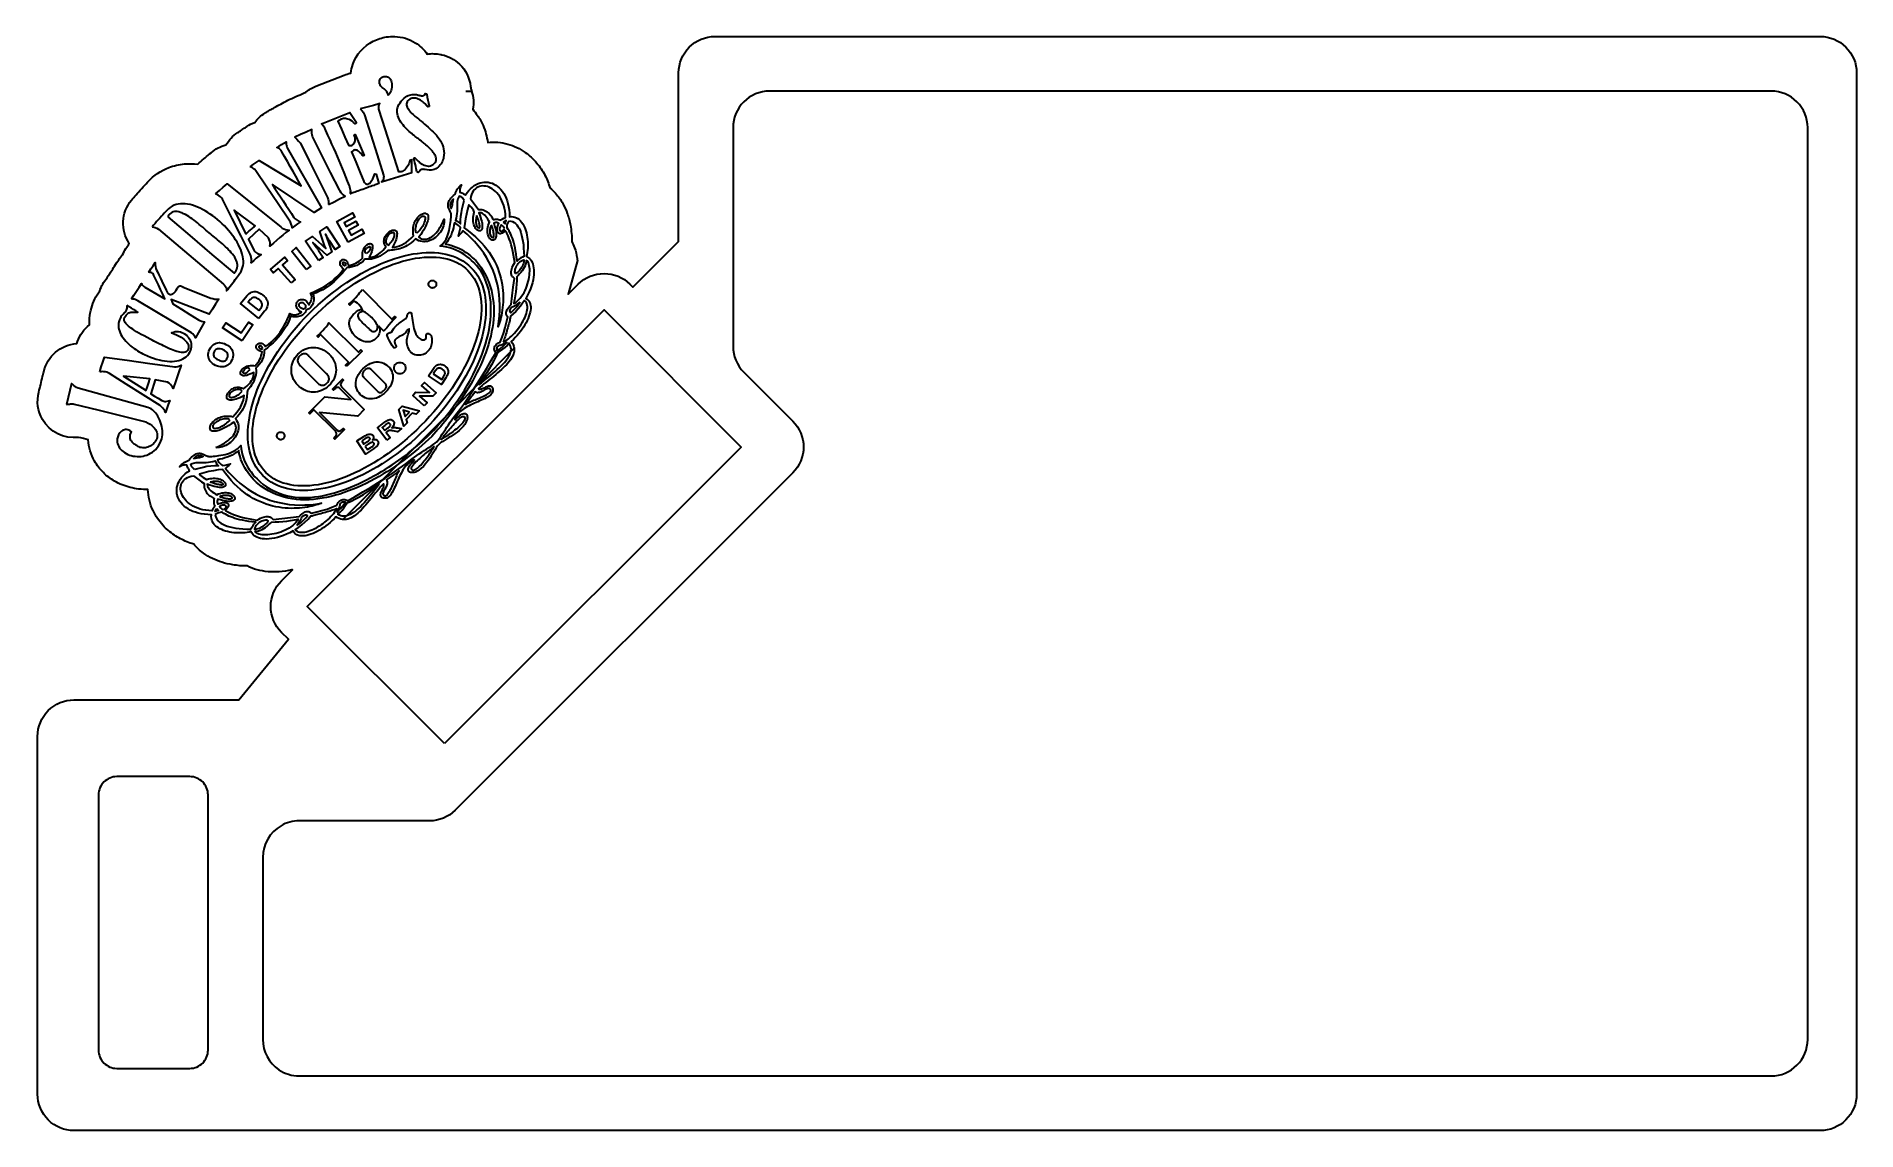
# Model space of a CAD drawing. Header units: millimetres. Extents: x 0 to 498, y 0 to 300.
import ezdxf

# ---------------------------------------------------------------- set-up
doc = ezdxf.new("R2010")
doc.units = ezdxf.units.MM
doc.layers.add('Nível Padrão', color=7, linetype='Continuous', lineweight=30)

msp = doc.modelspace()

# ---------------------------------------------------------------- linework, layer by layer
at = {"layer": 'Nível Padrão', "color": 18, "lineweight": 30, "true_color": 0x000000}
msp.add_line((117.3, 285), (118.93, 285), dxfattribs=at)
at = {"layer": 'Nível Padrão', "color": 18, "lineweight": 30, "true_color": 0x000000, "extrusion": (0, 0, -1)}
msp.add_lwpolyline([(0, 10), (0, 108.1), (0, 108.1, 0.414214), (-10, 118.1), (-10, 118.1), (-55.12, 118.1), (-55.12, 118.1), (-68.73, 134.71), (-68.73, 134.71), (-66.83, 136.61), (-66.83, 136.61, 0.414214), (-66.83, 150.76), (-66.83, 150.76), (-69.86, 153.79), (-69.86, 153.79, 0.002777), (-69.6, 153.72), (-69.6, 153.72, 0.039405), (-66.17, 153.21), (-66.17, 153.21, 0.039666), (-63.13, 153.24), (-63.13, 153.24, 0.045371), (-60.15, 153.77), (-60.15, 153.77, 0.04962), (-57.44, 154.82), (-57.44, 154.82, 0.040204), (-53.48, 155.13), (-53.48, 155.13, 0.035456), (-50.49, 155.83), (-50.49, 155.83, 0.037579), (-47.88, 156.86), (-47.88, 156.86, 0.042892), (-45.49, 158.28), (-45.49, 158.28, 0.063884), (-42.77, 160.8), (-42.77, 160.8, 0.02357), (-40.89, 161.46), (-40.89, 161.46, 0.050459), (-37.5, 163.26), (-37.5, 163.26, 0.060237), (-34.34, 165.96), (-34.34, 165.96, 0.076259), (-31.63, 169.99), (-31.63, 169.99, 0.099252), (-30.2, 175.8), (-30.2, 175.8, 0.070603), (-25.33, 176.34), (-25.33, 176.34, 0.068393), (-21.1, 178.06), (-21.1, 178.06, 0.063475), (-18.01, 180.41), (-18.01, 180.41, 0.070406), (-15.6, 183.56), (-15.6, 183.56, 0.115422), (-13.89, 189.42), (-13.89, 189.42, -0.000451), (-11.18, 190.08), (-11.18, 190.08, 0.299484), (-1.35, 195), (-1.35, 195, 0.195655), (-0.31, 202.46), (-0.31, 202.46, -0.004376), (-1.35, 206.72), (-1.35, 206.72, -0.001392), (-1.67, 208.08), (-1.67, 208.08, 0.330789), (-10.76, 215.8), (-10.76, 215.8, 0.004859), (-10.95, 216.37), (-10.95, 216.37, 0.143808), (-14.24, 220.94), (-14.24, 220.94, 0.0317), (-14.26, 222.76), (-14.26, 222.76, 0.096478), (-15.7, 228.07), (-15.7, 228.07, 0.045217), (-17.01, 230.24), (-17.01, 230.24, 0.102931), (-19.02, 233.79), (-19.02, 233.79, 0.020597), (-19.45, 234.49), (-19.45, 234.49, -0.004206), (-20.07, 235.44), (-20.07, 235.44, -0.001258), (-21.09, 237.03), (-21.09, 237.03, 0.004886), (-22.23, 238.79), (-22.23, 238.79, 0.043331), (-23.3, 240.14), (-23.3, 240.14, 0.047983), (-24.2, 241.83), (-24.2, 241.83, -0.002365), (-25.12, 243.22), (-25.12, 243.22, 0.329863), (-25.71, 255.11), (-25.71, 255.11, 0.00651), (-26.98, 256.57), (-26.98, 256.57, 0.005984), (-30.1, 260.01), (-30.1, 260.01, 0.005496), (-30.28, 260.2), (-30.28, 260.2, 0.112714), (-35.93, 264.02), (-35.93, 264.02, 0.0706), (-40.28, 265.03), (-40.28, 265.03, 0.050711), (-43.88, 264.97), (-43.88, 264.97, 0.014419), (-44.3, 265.36), (-44.3, 265.36, -0.000695), (-47.52, 268.13), (-47.52, 268.13, 0.116587), (-51.61, 270.24), (-51.61, 270.24, 0.119183), (-54.84, 273.65), (-54.84, 273.65, -0.007916), (-55.59, 274.15), (-55.59, 274.15, 0.000862), (-56.56, 274.81), (-56.56, 274.81, 0.00401), (-57.31, 275.31), (-57.31, 275.31, 0.061552), (-59.51, 276.4), (-59.51, 276.4, 0.094861), (-62.25, 278.98), (-62.25, 278.98, 0.007461), (-63.15, 279.52), (-63.15, 279.52, 0.002772), (-64.23, 280.15), (-64.23, 280.15, -0.007748), (-65, 280.6), (-65, 280.6, 0.044827), (-66.61, 281.39), (-66.61, 281.39, 0.057082), (-68.58, 282.53), (-68.58, 282.53, -0.005479), (-70.78, 283.5), (-70.78, 283.5, -0.001972), (-73.06, 284.55), (-73.06, 284.55, 0.012559), (-73.52, 284.75), (-73.52, 284.75, 0.079049), (-76.23, 286.35), (-76.23, 286.35), (-83.99, 289.38), (-83.99, 289.38, 0.04508), (-85.71, 289.89), (-85.71, 289.89), (-85.82, 289.95), (-85.82, 289.95, 0.052058), (-86.37, 292.28), (-86.37, 292.28, 0.193802), (-91.98, 298.7), (-91.98, 298.7, 0.08015), (-95.58, 299.85), (-95.58, 299.85, 0.048453), (-97.86, 299.98), (-97.86, 299.98, 0.130362), (-103.48, 298.26), (-103.48, 298.26, 0.097719), (-106.78, 295.17), (-106.78, 295.17, 0.090744), (-110.38, 295.05), (-110.38, 295.05, 0.008616), (-110.72, 294.99), (-110.72, 294.99, 0.1402), (-115.62, 292.38), (-115.62, 292.38, 0.174476), (-118.63, 286.29), (-118.63, 286.29, -0.016165), (-118.66, 286.03), (-118.66, 286.03, -0.009945), (-118.68, 285.88), (-118.68, 285.88, -0.0321), (-118.92, 285.04), (-118.92, 285.04, 0.001137), (-118.93, 285), (-118.93, 285, 0.125065), (-119.24, 280.03), (-119.24, 280.03, 0.024928), (-120.47, 278.4), (-120.47, 278.4, 0.045918), (-122.06, 275.54), (-122.06, 275.54, 0.073149), (-123.32, 270.96), (-123.32, 270.96, 0.092189), (-128.83, 270.47), (-128.83, 270.47, 0.085443), (-133.6, 268.21), (-133.6, 268.21, 0.064808), (-136.77, 265.29), (-136.77, 265.29, 0.055385), (-139, 261.95), (-139, 261.95, 0.046722), (-140.41, 258.44), (-140.41, 258.44, 0.036412), (-141.91, 257), (-141.91, 257, 0.056163), (-143.92, 254.15), (-143.92, 254.15, 0.00378), (-144, 254.02), (-144, 254.02, 0.038659), (-145.13, 251.47), (-145.13, 251.47, 0.039834), (-145.99, 248.22), (-145.99, 248.22, 0.045821), (-146.39, 243.77), (-146.39, 243.77, 0.032541), (-147.12, 242.06), (-147.12, 242.06, 0.045809), (-147.83, 239.23), (-147.83, 239.23, 0.008644), (-147.92, 238.6), (-147.92, 238.6), (-145.36, 229.29), (-145.36, 229.29), (-148.14, 232.07), (-148.14, 232.07, 0.414214), (-162.29, 232.07), (-162.29, 232.07), (-163.07, 231.29), (-163.07, 231.29), (-175.64, 243.78), (-175.64, 243.78), (-175.64, 285), (-175.64, 285), (-175.64, 290), (-175.64, 290, 0.414214), (-185.64, 300), (-185.64, 300), (-488.4, 300), (-488.4, 300, 0.414214), (-498.4, 290), (-498.4, 290), (-498.4, 10), (-498.4, 10, 0.414214), (-488.4, 0), (-488.4, 0), (-53.45, 0), (-53.45, 0), (-51.86, 0), (-51.86, 0), (-10, 0), (-10, 0, 0.414214), (0, 10)], format="xyb", dxfattribs=at)
at = {"layer": 'Nível Padrão', "color": 18, "lineweight": 30, "true_color": 0x000000}
for points in [[(61.7, 25, 0.249662), (66.12, 16.7), (66.12, 16.7, 0.14913), (71.7, 15), (71.7, 15), (475, 15), (475, 15, 0.414214), (485, 25), (485, 25), (485, 275), (485, 275, 0.414214), (475, 285), (475, 285), (200.55, 285), (200.55, 285, 0.414214), (190.55, 275), (190.55, 275), (190.55, 215.02), (190.55, 215.02, 0.198912), (193.48, 207.95), (193.48, 207.95), (203.44, 197.99), (203.44, 197.99), (206.94, 194.49), (206.94, 194.49, -0.414214), (206.94, 180.35), (206.94, 180.35), (114.43, 87.85), (114.43, 87.85, -0.198912), (107.36, 84.92), (107.36, 84.92), (81.8, 84.92), (81.8, 84.92), (71.7, 84.92), (71.7, 84.92, 0.13166), (66.7, 83.58), (66.7, 83.58, 0.267941), (61.7, 74.92), (61.7, 74.92), (61.7, 25)], [(16.7, 22.06, 0.414214), (21.7, 17.06), (21.7, 17.06), (41.7, 17.06), (41.7, 17.06, 0.414214), (46.7, 22.06), (46.7, 22.06), (46.7, 92.06), (46.7, 92.06, 0.414214), (41.7, 97.06), (41.7, 97.06), (21.7, 97.06), (21.7, 97.06, 0.414214), (16.7, 92.06), (16.7, 92.06), (16.7, 22.06)]]:
    msp.add_lwpolyline(points, format="xyb", dxfattribs=at)
at = {"layer": 'Nível Padrão', "color": 18, "lineweight": 30, "true_color": 0x000000, "extrusion": (0, 0, -1)}
for points in [[(-96.04, 283.82), (-96.04, 283.85), (-96.04, 283.93), (-96.02, 284.06), (-95.98, 284.23), (-95.91, 284.42), (-95.82, 284.64), (-95.68, 284.88), (-95.5, 285.12), (-95.27, 285.37), (-94.99, 285.61), (-94.64, 285.84), (-94.64, 285.84), (-94.38, 286.02), (-94.15, 286.23), (-93.97, 286.47), (-93.82, 286.72), (-93.72, 286.99), (-93.66, 287.27), (-93.65, 287.55), (-93.68, 287.83), (-93.76, 288.09), (-93.88, 288.33), (-94.05, 288.55), (-94.27, 288.73), (-94.55, 288.88), (-94.87, 288.98), (-95.25, 289.03), (-95.25, 289.03), (-95.57, 289.01), (-95.87, 288.93), (-96.13, 288.8), (-96.37, 288.61), (-96.57, 288.39), (-96.74, 288.12), (-96.87, 287.82), (-96.97, 287.49), (-97.04, 287.14), (-97.08, 286.77), (-97.07, 286.39), (-97.04, 286), (-96.96, 285.61), (-96.85, 285.22), (-96.71, 284.85), (-96.53, 284.48), (-96.3, 284.14), (-96.04, 283.82)], [(-103.95, 262.92), (-103.86, 263.33), (-103.76, 263.8), (-103.64, 264.3), (-103.51, 264.84), (-103.38, 265.38), (-103.25, 265.91), (-103.12, 266.42), (-103.12, 266.42), (-103.11, 266.55), (-103.14, 266.64), (-103.21, 266.7), (-103.29, 266.72), (-103.37, 266.7), (-103.42, 266.64), (-103.42, 266.64), (-103.44, 266.62), (-103.5, 266.55), (-103.59, 266.45), (-103.72, 266.31), (-103.88, 266.15), (-104.06, 265.97), (-104.27, 265.78), (-104.51, 265.58), (-104.77, 265.38), (-105.04, 265.18), (-105.34, 265), (-105.64, 264.83), (-105.96, 264.69), (-106.29, 264.57), (-106.63, 264.49), (-106.97, 264.46), (-107.31, 264.47), (-107.66, 264.54), (-108, 264.66), (-108.34, 264.86), (-108.67, 265.12), (-108.67, 265.12), (-108.91, 265.39), (-109.07, 265.67), (-109.17, 265.97), (-109.21, 266.28), (-109.19, 266.59), (-109.12, 266.91), (-109, 267.24), (-108.84, 267.56), (-108.64, 267.89), (-108.42, 268.22), (-108.16, 268.54), (-107.89, 268.86), (-107.6, 269.17), (-107.3, 269.47), (-107, 269.75), (-106.7, 270.03), (-106.4, 270.28), (-106.12, 270.52), (-105.85, 270.74), (-105.6, 270.94), (-105.38, 271.11), (-105.19, 271.25), (-105.04, 271.37), (-104.93, 271.46), (-104.86, 271.51), (-104.86, 271.51), (-104.78, 271.59), (-104.65, 271.69), (-104.48, 271.82), (-104.27, 271.97), (-104.04, 272.15), (-103.77, 272.34), (-103.48, 272.56), (-103.17, 272.8), (-102.85, 273.06), (-102.51, 273.34), (-102.16, 273.64), (-101.81, 273.95), (-101.46, 274.28), (-101.11, 274.62), (-100.77, 274.98), (-100.44, 275.35), (-100.12, 275.73), (-99.82, 276.12), (-99.54, 276.53), (-99.29, 276.94), (-99.06, 277.36), (-98.87, 277.79), (-98.72, 278.22), (-98.61, 278.66), (-98.54, 279.1), (-98.53, 279.55), (-98.56, 280), (-98.65, 280.46), (-98.8, 280.91), (-99.02, 281.36), (-99.3, 281.81), (-99.66, 282.26), (-99.66, 282.26), (-100.05, 282.7), (-100.44, 283.06), (-100.83, 283.36), (-101.2, 283.6), (-101.56, 283.79), (-101.92, 283.93), (-102.26, 284.02), (-102.59, 284.08), (-102.91, 284.11), (-103.22, 284.11), (-103.51, 284.09), (-103.79, 284.05), (-104.06, 284), (-104.31, 283.94), (-104.55, 283.87), (-104.77, 283.82), (-104.98, 283.76), (-105.16, 283.73), (-105.33, 283.71), (-105.49, 283.71), (-105.62, 283.75), (-105.62, 283.75), (-105.86, 283.85), (-106.03, 283.95), (-106.15, 284.04), (-106.22, 284.11), (-106.25, 284.17), (-106.25, 284.22), (-106.24, 284.26), (-106.22, 284.29), (-106.2, 284.31), (-106.19, 284.32), (-106.19, 284.32), (-106.29, 284.28), (-106.4, 284.26), (-106.51, 284.25), (-106.58, 284.24), (-106.61, 284.2), (-106.61, 284.2), (-106.72, 283.38), (-106.89, 282.56), (-107.09, 281.75), (-107.33, 280.97), (-107.33, 280.97), (-107.32, 280.88), (-107.25, 280.81), (-107.14, 280.76), (-107.03, 280.74), (-106.92, 280.74), (-106.84, 280.78), (-106.84, 280.78), (-106.73, 280.93), (-106.59, 281.1), (-106.41, 281.29), (-106.21, 281.49), (-105.98, 281.7), (-105.73, 281.91), (-105.46, 282.12), (-105.17, 282.31), (-104.87, 282.5), (-104.56, 282.67), (-104.24, 282.82), (-103.91, 282.94), (-103.59, 283.03), (-103.26, 283.08), (-102.94, 283.09), (-102.62, 283.05), (-102.31, 282.96), (-102.02, 282.82), (-101.74, 282.61), (-101.48, 282.34), (-101.48, 282.34), (-101.29, 282.06), (-101.17, 281.78), (-101.12, 281.49), (-101.12, 281.19), (-101.17, 280.9), (-101.27, 280.61), (-101.41, 280.31), (-101.59, 280.02), (-101.8, 279.73), (-102.04, 279.44), (-102.3, 279.15), (-102.58, 278.88), (-102.87, 278.6), (-103.17, 278.34), (-103.47, 278.08), (-103.77, 277.84), (-104.06, 277.6), (-104.34, 277.38), (-104.6, 277.17), (-104.84, 276.97), (-105.05, 276.79), (-105.05, 276.79), (-105.53, 276.37), (-106.01, 275.96), (-106.5, 275.54), (-106.99, 275.11), (-107.48, 274.68), (-107.96, 274.25), (-108.42, 273.8), (-108.87, 273.35), (-109.29, 272.89), (-109.69, 272.41), (-110.05, 271.91), (-110.39, 271.4), (-110.68, 270.87), (-110.92, 270.32), (-111.12, 269.75), (-111.26, 269.16), (-111.34, 268.54), (-111.36, 267.9), (-111.36, 267.9), (-111.35, 267.56), (-111.32, 267.22), (-111.25, 266.86), (-111.17, 266.49), (-111.05, 266.13), (-110.91, 265.77), (-110.74, 265.41), (-110.54, 265.07), (-110.32, 264.75), (-110.06, 264.45), (-109.77, 264.17), (-109.44, 263.93), (-109.08, 263.72), (-108.69, 263.56), (-108.27, 263.43), (-107.8, 263.36), (-107.31, 263.34), (-106.77, 263.38), (-106.19, 263.49), (-106.19, 263.49), (-105.86, 263.56), (-105.57, 263.58), (-105.33, 263.56), (-105.13, 263.5), (-104.97, 263.42), (-104.83, 263.33), (-104.72, 263.22), (-104.63, 263.1), (-104.55, 263), (-104.49, 262.9), (-104.42, 262.81), (-104.35, 262.76), (-104.28, 262.73), (-104.19, 262.75), (-104.08, 262.81), (-103.95, 262.92)], [(-85.64, 256.84), (-85.73, 257.04), (-85.77, 257.28), (-85.78, 257.55), (-85.75, 257.87), (-85.68, 258.23), (-85.58, 258.63), (-85.45, 259.08), (-85.45, 259.08), (-84.95, 260.31), (-84.48, 261.5), (-84.01, 262.65), (-83.55, 263.77), (-83.09, 264.87), (-82.63, 265.97), (-82.16, 267.08), (-81.68, 268.19), (-81.18, 269.32), (-80.66, 270.48), (-80.12, 271.69), (-79.55, 272.94), (-78.94, 274.25), (-78.94, 274.25), (-78.89, 274.43), (-78.79, 274.65), (-78.67, 274.88), (-78.53, 275.13), (-78.38, 275.37), (-78.23, 275.59), (-78.07, 275.79), (-77.93, 275.96), (-77.8, 276.07), (-77.8, 276.07), (-85.56, 279.11), (-85.56, 279.11), (-87.42, 276.41), (-87.42, 276.41), (-87.3, 276.29), (-87.16, 276.16), (-87.04, 276.03), (-87.04, 276.03), (-86.58, 276.42), (-86.15, 276.75), (-85.75, 277.01), (-85.37, 277.21), (-85.01, 277.35), (-84.68, 277.45), (-84.36, 277.5), (-84.06, 277.51), (-83.77, 277.48), (-83.5, 277.41), (-83.24, 277.32), (-82.99, 277.21), (-82.75, 277.07), (-82.52, 276.92), (-82.29, 276.76), (-82.29, 276.76), (-83.24, 274.54), (-84.19, 272.35), (-85.14, 270.18), (-85.14, 270.18), (-85.43, 270.09), (-85.7, 270.07), (-85.97, 270.11), (-86.21, 270.21), (-86.42, 270.37), (-86.61, 270.56), (-86.77, 270.8), (-86.9, 271.07), (-86.98, 271.36), (-87.03, 271.67), (-87.02, 271.99), (-86.97, 272.31), (-86.86, 272.64), (-86.7, 272.96), (-86.7, 272.96), (-87.04, 273.15), (-87.04, 273.15), (-89.47, 267.37), (-89.47, 267.37), (-89.36, 267.33), (-89.26, 267.28), (-89.17, 267.22), (-89.17, 267.22), (-88.95, 267.47), (-88.73, 267.72), (-88.52, 267.95), (-88.31, 268.18), (-88.09, 268.38), (-87.88, 268.55), (-87.66, 268.69), (-87.44, 268.8), (-87.22, 268.86), (-86.99, 268.87), (-86.76, 268.83), (-86.52, 268.73), (-86.27, 268.56), (-86.01, 268.32), (-86.01, 268.32), (-87.15, 265.6), (-88.28, 262.91), (-89.4, 260.22), (-89.4, 260.22), (-89.6, 259.93), (-89.81, 259.72), (-90.01, 259.57), (-90.21, 259.49), (-90.41, 259.48), (-90.61, 259.53), (-90.81, 259.64), (-91.01, 259.8), (-91.21, 260.02), (-91.41, 260.29), (-91.61, 260.61), (-91.81, 260.98), (-92, 261.38), (-92.2, 261.83), (-92.4, 262.31), (-92.4, 262.31), (-92.78, 262.24), (-92.78, 262.24), (-93.5, 259.69), (-93.5, 259.69), (-93.47, 259.68), (-93.37, 259.64), (-93.21, 259.58), (-93, 259.51), (-92.74, 259.41), (-92.43, 259.3), (-92.09, 259.17), (-91.71, 259.03), (-91.31, 258.89), (-90.89, 258.73), (-90.45, 258.57), (-90, 258.41), (-89.54, 258.24), (-89.08, 258.07), (-88.63, 257.91), (-88.2, 257.75), (-87.77, 257.6), (-87.37, 257.45), (-87, 257.32), (-86.66, 257.2), (-86.36, 257.09), (-86.1, 257), (-85.89, 256.92), (-85.73, 256.87), (-85.64, 256.84)], [(-58.2, 264.29), (-59.03, 264.85), (-59.88, 265.43), (-60.74, 266), (-60.74, 266), (-72.22, 259.01), (-72.22, 259.01), (-71.5, 260.32), (-70.75, 261.65), (-69.98, 263.01), (-69.2, 264.37), (-68.43, 265.73), (-67.67, 267.08), (-66.94, 268.4), (-66.94, 268.4), (-66.7, 268.71), (-66.44, 268.99), (-66.16, 269.23), (-65.86, 269.43), (-65.53, 269.58), (-65.53, 269.58), (-66.16, 269.95), (-66.82, 270.34), (-67.49, 270.72), (-68.11, 271.1), (-68.11, 271.1), (-68.09, 270.78), (-68.1, 270.45), (-68.16, 270.12), (-68.26, 269.78), (-68.42, 269.42), (-68.42, 269.42), (-77.81, 252.97), (-77.81, 252.97), (-75.79, 251.71), (-75.79, 251.71), (-64.32, 259.39), (-64.32, 259.39), (-65.02, 258.31), (-65.75, 257.2), (-66.51, 256.05), (-67.28, 254.9), (-68.05, 253.74), (-68.81, 252.58), (-69.54, 251.45), (-70.25, 250.35), (-70.25, 250.35), (-70.39, 250.16), (-70.58, 249.98), (-70.82, 249.8), (-71.09, 249.62), (-71.38, 249.45), (-71.68, 249.28), (-71.99, 249.13), (-71.99, 249.13), (-71.24, 248.61), (-70.51, 248.08), (-69.79, 247.53), (-69.79, 247.53), (-69.67, 248.06), (-69.5, 248.57), (-69.26, 249.08), (-68.95, 249.59), (-68.95, 249.59), (-65.89, 254.12), (-62.83, 258.65), (-59.79, 263.15), (-59.79, 263.15), (-59.49, 263.47), (-59.17, 263.74), (-58.85, 263.96), (-58.52, 264.14), (-58.2, 264.29)], [(-119.5, 238.02), (-118.89, 238.61), (-118.24, 239.17), (-117.57, 239.7), (-116.87, 240.19), (-116.14, 240.65), (-115.39, 241.06), (-114.61, 241.43), (-113.8, 241.75), (-112.97, 242.02), (-112.12, 242.23), (-111.24, 242.38), (-110.34, 242.47), (-110.34, 242.47), (-110.82, 242.91), (-111.23, 243.4), (-111.6, 243.91), (-111.91, 244.45), (-112.18, 245.01), (-112.41, 245.59), (-112.6, 246.17), (-112.76, 246.76), (-112.89, 247.34), (-112.99, 247.91), (-113.08, 248.46), (-113.14, 248.99), (-113.19, 249.49), (-113.23, 249.96), (-113.27, 250.38), (-113.3, 250.76), (-113.3, 250.76), (-113.32, 250.99), (-113.31, 251.2), (-113.27, 251.42), (-113.21, 251.62), (-113.14, 251.83), (-113.05, 252.03), (-112.96, 252.23), (-112.86, 252.42), (-112.76, 252.62), (-112.67, 252.83), (-112.59, 253.03), (-112.52, 253.25), (-112.47, 253.47), (-112.45, 253.69), (-112.45, 253.93), (-112.48, 254.18), (-112.54, 254.45), (-112.65, 254.72), (-112.8, 255.02), (-113, 255.32), (-113.25, 255.65), (-113.56, 256), (-113.93, 256.37), (-114.37, 256.76), (-114.37, 256.76), (-114.46, 256.96), (-114.54, 257.14), (-114.62, 257.33), (-114.69, 257.51), (-114.78, 257.69), (-114.87, 257.88), (-114.99, 258.08), (-115.14, 258.28), (-115.32, 258.51), (-115.55, 258.75), (-115.82, 259.02), (-116.15, 259.31), (-116.15, 259.31), (-115.97, 258.92), (-115.83, 258.57), (-115.73, 258.26), (-115.67, 257.99), (-115.65, 257.74), (-115.66, 257.52), (-115.7, 257.33), (-115.7, 257.33), (-115.95, 257.22), (-116.2, 257.11), (-116.44, 256.99), (-116.66, 256.87), (-116.86, 256.77), (-117.02, 256.67), (-117.15, 256.6), (-117.23, 256.55), (-117.26, 256.53), (-117.26, 256.53), (-117.69, 257.18), (-118.14, 257.75), (-118.62, 258.26), (-119.12, 258.71), (-119.63, 259.09), (-120.16, 259.41), (-120.7, 259.66), (-121.25, 259.85), (-121.8, 259.98), (-122.35, 260.05), (-122.91, 260.06), (-123.45, 260.01), (-124, 259.9), (-124.53, 259.73), (-125.05, 259.5), (-125.55, 259.21), (-126.03, 258.87), (-126.5, 258.47), (-126.93, 258.02), (-127.34, 257.51), (-127.72, 256.95), (-128.07, 256.33), (-128.38, 255.66), (-128.65, 254.94), (-128.88, 254.16), (-129.06, 253.34), (-129.19, 252.46), (-129.27, 251.54), (-129.3, 250.56), (-129.3, 250.56), (-129.82, 250.59), (-130.31, 250.54), (-130.77, 250.44), (-131.2, 250.27), (-131.6, 250.04), (-131.97, 249.77), (-132.31, 249.44), (-132.63, 249.07), (-132.91, 248.66), (-133.17, 248.21), (-133.41, 247.72), (-133.61, 247.21), (-133.79, 246.67), (-133.94, 246.11), (-134.07, 245.53), (-134.16, 244.94), (-134.24, 244.34), (-134.29, 243.73), (-134.31, 243.12), (-134.31, 242.51), (-134.28, 241.91), (-134.23, 241.31), (-134.16, 240.73), (-134.06, 240.16), (-133.94, 239.62), (-133.94, 239.62), (-134.25, 239.51), (-134.55, 239.33), (-134.82, 239.1), (-135.07, 238.81), (-135.3, 238.46), (-135.5, 238.06), (-135.67, 237.61), (-135.8, 237.11), (-135.9, 236.57), (-135.96, 235.98), (-135.97, 235.35), (-135.94, 234.68), (-135.87, 233.97), (-135.74, 233.23), (-135.56, 232.46), (-135.32, 231.65), (-135.02, 230.82), (-134.67, 229.96), (-134.24, 229.08), (-133.75, 228.18), (-133.75, 228.18), (-134.11, 227.98), (-134.41, 227.73), (-134.65, 227.43), (-134.84, 227.1), (-134.98, 226.72), (-135.07, 226.31), (-135.11, 225.86), (-135.1, 225.39), (-135.05, 224.89), (-134.95, 224.36), (-134.81, 223.82), (-134.63, 223.26), (-134.41, 222.68), (-134.15, 222.1), (-133.85, 221.51), (-133.52, 220.91), (-133.16, 220.32), (-132.76, 219.73), (-132.33, 219.14), (-131.88, 218.56), (-131.4, 217.99), (-130.89, 217.44), (-130.36, 216.91), (-129.8, 216.4), (-129.8, 216.4), (-130.11, 215.94), (-130.34, 215.49), (-130.5, 215.03), (-130.58, 214.57), (-130.61, 214.11), (-130.57, 213.65), (-130.47, 213.2), (-130.32, 212.74), (-130.11, 212.28), (-129.86, 211.82), (-129.57, 211.37), (-129.23, 210.91), (-128.86, 210.46), (-128.45, 210), (-128.01, 209.55), (-127.55, 209.1), (-127.07, 208.65), (-126.56, 208.2), (-126.04, 207.76), (-125.51, 207.32), (-124.97, 206.87), (-124.43, 206.44), (-123.89, 206), (-123.34, 205.57), (-122.81, 205.13), (-122.28, 204.71), (-121.77, 204.28), (-121.27, 203.86), (-120.8, 203.44), (-120.8, 203.44), (-120.93, 203.33), (-121.09, 203.27), (-121.27, 203.26), (-121.47, 203.29), (-121.67, 203.35), (-121.89, 203.44), (-122.12, 203.54), (-122.35, 203.65), (-122.59, 203.77), (-122.83, 203.89), (-123.06, 204), (-123.29, 204.09), (-123.51, 204.16), (-123.73, 204.2), (-123.93, 204.2), (-124.12, 204.16), (-124.28, 204.07), (-124.43, 203.92), (-124.56, 203.71), (-124.56, 203.71), (-124.69, 203.39), (-124.75, 203.09), (-124.74, 202.8), (-124.67, 202.53), (-124.55, 202.26), (-124.37, 202.01), (-124.15, 201.77), (-123.88, 201.54), (-123.58, 201.31), (-123.23, 201.1), (-122.86, 200.88), (-122.45, 200.67), (-122.02, 200.46), (-121.58, 200.26), (-121.11, 200.05), (-120.64, 199.85), (-120.16, 199.64), (-119.67, 199.43), (-119.19, 199.21), (-118.7, 198.99), (-118.23, 198.76), (-117.77, 198.52), (-117.33, 198.28), (-116.91, 198.02), (-116.51, 197.75), (-116.15, 197.47), (-115.81, 197.18), (-115.52, 196.87), (-115.52, 196.87), (-115.35, 196.68), (-115.19, 196.49), (-115.03, 196.29), (-114.89, 196.1), (-114.75, 195.9), (-114.63, 195.72), (-114.52, 195.54), (-114.43, 195.38), (-114.36, 195.24), (-114.32, 195.12), (-114.29, 195.03), (-114.29, 194.96), (-114.32, 194.93), (-114.38, 194.94), (-114.48, 194.98), (-114.6, 195.07), (-114.77, 195.21), (-114.97, 195.4), (-115.21, 195.65), (-115.21, 195.65), (-115.58, 195.98), (-115.92, 196.24), (-116.23, 196.43), (-116.51, 196.56), (-116.77, 196.63), (-117, 196.65), (-117.2, 196.61), (-117.37, 196.53), (-117.51, 196.4), (-117.62, 196.24), (-117.69, 196.04), (-117.74, 195.81), (-117.75, 195.55), (-117.72, 195.26), (-117.67, 194.96), (-117.57, 194.65), (-117.44, 194.32), (-117.28, 193.98), (-117.07, 193.64), (-117.07, 193.64), (-116.56, 193.02), (-116.03, 192.47), (-115.48, 191.97), (-114.93, 191.51), (-114.37, 191.09), (-113.81, 190.71), (-113.24, 190.35), (-112.68, 190), (-112.13, 189.66), (-111.58, 189.33), (-111.04, 188.98), (-110.52, 188.62), (-110.01, 188.24), (-110.01, 188.24), (-109.61, 187.73), (-109.24, 187.2), (-108.89, 186.66), (-108.55, 186.1), (-108.21, 185.54), (-107.86, 184.97), (-107.49, 184.39), (-107.11, 183.82), (-106.68, 183.25), (-106.22, 182.68), (-105.71, 182.13), (-105.14, 181.59), (-104.5, 181.06), (-104.5, 181.06), (-104.16, 180.86), (-103.83, 180.7), (-103.51, 180.57), (-103.19, 180.48), (-102.9, 180.43), (-102.62, 180.4), (-102.37, 180.41), (-102.14, 180.46), (-101.94, 180.53), (-101.78, 180.64), (-101.66, 180.78), (-101.58, 180.95), (-101.54, 181.15), (-101.56, 181.38), (-101.63, 181.64), (-101.75, 181.93), (-101.94, 182.25), (-102.2, 182.59), (-102.52, 182.96), (-102.52, 182.96), (-102.77, 183.2), (-102.96, 183.4), (-103.1, 183.57), (-103.19, 183.69), (-103.24, 183.78), (-103.25, 183.84), (-103.22, 183.87), (-103.16, 183.86), (-103.07, 183.84), (-102.95, 183.79), (-102.81, 183.71), (-102.66, 183.62), (-102.48, 183.51), (-102.3, 183.39), (-102.11, 183.25), (-101.91, 183.1), (-101.72, 182.95), (-101.53, 182.78), (-101.34, 182.62), (-101.34, 182.62), (-101.03, 182.32), (-100.73, 181.99), (-100.45, 181.63), (-100.18, 181.24), (-99.92, 180.82), (-99.67, 180.37), (-99.43, 179.92), (-99.2, 179.44), (-98.98, 178.96), (-98.77, 178.48), (-98.55, 177.99), (-98.34, 177.51), (-98.14, 177.03), (-97.93, 176.57), (-97.73, 176.12), (-97.52, 175.69), (-97.31, 175.28), (-97.09, 174.9), (-96.88, 174.55), (-96.65, 174.24), (-96.42, 173.97), (-96.17, 173.74), (-95.92, 173.57), (-95.66, 173.44), (-95.38, 173.37), (-95.09, 173.36), (-94.79, 173.41), (-94.47, 173.54), (-94.47, 173.54), (-94.25, 173.67), (-94.11, 173.83), (-94.01, 174.01), (-93.97, 174.21), (-93.98, 174.41), (-94.02, 174.63), (-94.08, 174.86), (-94.18, 175.1), (-94.28, 175.34), (-94.4, 175.58), (-94.52, 175.81), (-94.63, 176.05), (-94.74, 176.28), (-94.82, 176.5), (-94.88, 176.71), (-94.91, 176.9), (-94.9, 177.08), (-94.84, 177.24), (-94.73, 177.37), (-94.73, 177.37), (-94.31, 176.9), (-93.89, 176.4), (-93.47, 175.89), (-93.04, 175.36), (-92.61, 174.83), (-92.17, 174.29), (-91.74, 173.74), (-91.3, 173.2), (-90.85, 172.66), (-90.41, 172.13), (-89.97, 171.61), (-89.52, 171.1), (-89.07, 170.62), (-88.62, 170.15), (-88.16, 169.72), (-87.71, 169.31), (-87.25, 168.93), (-86.8, 168.6), (-86.34, 168.3), (-85.88, 168.05), (-85.42, 167.84), (-84.96, 167.68), (-84.5, 167.58), (-84.04, 167.54), (-83.58, 167.56), (-83.12, 167.65), (-82.66, 167.8), (-82.19, 168.03), (-81.73, 168.33), (-81.73, 168.33), (-81.22, 167.78), (-80.69, 167.25), (-80.14, 166.74), (-79.58, 166.26), (-79, 165.8), (-78.41, 165.38), (-77.82, 164.99), (-77.23, 164.62), (-76.64, 164.29), (-76.05, 164), (-75.47, 163.74), (-74.89, 163.52), (-74.34, 163.35), (-73.8, 163.21), (-73.27, 163.11), (-72.77, 163.06), (-72.3, 163.05), (-71.86, 163.1), (-71.45, 163.19), (-71.07, 163.33), (-70.74, 163.52), (-70.44, 163.76), (-70.19, 164.06), (-69.99, 164.42), (-69.99, 164.42), (-69.09, 163.93), (-68.21, 163.51), (-67.35, 163.15), (-66.52, 162.85), (-65.71, 162.62), (-64.94, 162.43), (-64.2, 162.31), (-63.49, 162.23), (-62.82, 162.2), (-62.19, 162.22), (-61.6, 162.27), (-61.06, 162.37), (-60.56, 162.5), (-60.11, 162.67), (-59.71, 162.87), (-59.36, 163.1), (-59.07, 163.35), (-58.84, 163.62), (-58.66, 163.92), (-58.55, 164.23), (-58.55, 164.23), (-58.01, 164.11), (-57.44, 164.01), (-56.86, 163.94), (-56.26, 163.89), (-55.66, 163.86), (-55.05, 163.86), (-54.44, 163.88), (-53.83, 163.93), (-53.23, 164.01), (-52.64, 164.11), (-52.06, 164.23), (-51.5, 164.38), (-50.96, 164.56), (-50.45, 164.77), (-49.97, 165), (-49.52, 165.26), (-49.1, 165.54), (-48.73, 165.86), (-48.41, 166.2), (-48.13, 166.57), (-47.9, 166.97), (-47.74, 167.4), (-47.63, 167.86), (-47.58, 168.35), (-47.61, 168.87), (-47.61, 168.87), (-46.63, 168.9), (-45.71, 168.98), (-44.83, 169.11), (-44.01, 169.3), (-43.23, 169.52), (-42.51, 169.79), (-41.84, 170.1), (-41.23, 170.45), (-40.66, 170.83), (-40.15, 171.24), (-39.7, 171.68), (-39.3, 172.14), (-38.96, 172.62), (-38.67, 173.13), (-38.45, 173.64), (-38.28, 174.18), (-38.16, 174.72), (-38.11, 175.27), (-38.12, 175.82), (-38.19, 176.37), (-38.32, 176.92), (-38.51, 177.47), (-38.76, 178.01), (-39.08, 178.54), (-39.46, 179.05), (-39.91, 179.55), (-40.42, 180.03), (-41, 180.49), (-41.64, 180.92), (-41.64, 180.92), (-41.62, 180.95), (-41.57, 181.03), (-41.5, 181.15), (-41.41, 181.31), (-41.3, 181.51), (-41.19, 181.72), (-41.08, 181.95), (-40.97, 182.19), (-40.88, 182.44), (-40.88, 182.44), (-40.67, 182.49), (-40.45, 182.51), (-40.19, 182.49), (-39.91, 182.44), (-39.6, 182.34), (-39.25, 182.21), (-38.86, 182.02), (-38.86, 182.02), (-39.15, 182.35), (-39.42, 182.62), (-39.66, 182.85), (-39.89, 183.03), (-40.1, 183.18), (-40.29, 183.3), (-40.48, 183.39), (-40.67, 183.48), (-40.85, 183.55), (-41.03, 183.63), (-41.22, 183.71), (-41.41, 183.8), (-41.41, 183.8), (-41.8, 184.24), (-42.17, 184.61), (-42.52, 184.92), (-42.85, 185.17), (-43.16, 185.37), (-43.45, 185.52), (-43.72, 185.63), (-43.99, 185.69), (-44.24, 185.72), (-44.47, 185.72), (-44.7, 185.69), (-44.92, 185.64), (-45.13, 185.57), (-45.34, 185.49), (-45.54, 185.4), (-45.74, 185.3), (-45.93, 185.2), (-46.13, 185.1), (-46.33, 185.01), (-46.53, 184.94), (-46.73, 184.88), (-46.94, 184.83), (-47.15, 184.82), (-47.38, 184.83), (-47.38, 184.83), (-47.76, 184.87), (-48.19, 184.91), (-48.66, 184.96), (-49.16, 185.02), (-49.7, 185.08), (-50.25, 185.17), (-50.83, 185.27), (-51.41, 185.4), (-52, 185.56), (-52.58, 185.76), (-53.16, 185.99), (-53.72, 186.26), (-54.26, 186.57), (-54.78, 186.94), (-55.26, 187.36), (-55.7, 187.83), (-55.7, 187.83), (-55.78, 186.92), (-55.93, 186.04), (-56.14, 185.18), (-56.4, 184.35), (-56.73, 183.55), (-57.1, 182.77), (-57.51, 182.02), (-57.97, 181.29), (-58.47, 180.59), (-59, 179.93), (-59.56, 179.28), (-60.15, 178.67), (-60.15, 178.67), (-60.98, 177.89), (-61.84, 177.18), (-62.72, 176.54), (-63.63, 175.96), (-64.56, 175.46), (-65.51, 175.02), (-66.48, 174.64), (-67.47, 174.32), (-68.47, 174.06), (-69.49, 173.86), (-70.53, 173.71), (-71.58, 173.62), (-72.64, 173.57), (-73.7, 173.58), (-74.78, 173.63), (-75.87, 173.74), (-76.96, 173.88), (-78.06, 174.07), (-79.16, 174.3), (-80.26, 174.56), (-81.37, 174.87), (-82.47, 175.2), (-83.57, 175.57), (-84.67, 175.98), (-85.77, 176.41), (-86.86, 176.87), (-87.94, 177.35), (-89.01, 177.86), (-90.08, 178.39), (-91.13, 178.94), (-92.17, 179.51), (-93.2, 180.09), (-94.21, 180.69), (-95.2, 181.3), (-96.18, 181.93), (-97.14, 182.56), (-98.08, 183.2), (-98.99, 183.84), (-99.89, 184.49), (-100.76, 185.14), (-101.6, 185.79), (-102.42, 186.44), (-103.21, 187.08), (-103.97, 187.72), (-104.69, 188.35), (-105.39, 188.97), (-106.05, 189.57), (-106.68, 190.17), (-107.27, 190.75), (-107.27, 190.75), (-108.53, 192.06), (-109.74, 193.4), (-110.91, 194.74), (-112.04, 196.1), (-113.11, 197.48), (-114.15, 198.86), (-115.13, 200.25), (-116.07, 201.65), (-116.96, 203.05), (-117.8, 204.46), (-118.59, 205.86), (-119.33, 207.27), (-120.02, 208.68), (-120.66, 210.08), (-121.25, 211.47), (-121.79, 212.86), (-122.28, 214.24), (-122.71, 215.61), (-123.09, 216.97), (-123.42, 218.31), (-123.69, 219.63), (-123.9, 220.94), (-124.07, 222.23), (-124.17, 223.5), (-124.22, 224.74), (-124.21, 225.96), (-124.15, 227.15), (-124.03, 228.32), (-123.85, 229.45), (-123.61, 230.56), (-123.31, 231.63), (-122.95, 232.66), (-122.53, 233.66), (-122.05, 234.61), (-121.5, 235.53), (-120.9, 236.41), (-120.23, 237.24), (-119.5, 238.02)], [(-48.73, 256.81), (-49.8, 257.72), (-50.87, 258.64), (-51.96, 259.58), (-51.96, 259.58), (-56.84, 255.64), (-61.72, 251.7), (-66.6, 247.76), (-66.6, 247.76), (-67.03, 247.46), (-67.47, 247.22), (-67.93, 247.05), (-68.41, 246.94), (-68.92, 246.89), (-68.92, 246.89), (-68.05, 246.23), (-67.2, 245.54), (-66.35, 244.83), (-65.49, 244.08), (-64.6, 243.3), (-63.67, 242.48), (-63.67, 242.48), (-63.73, 242.94), (-63.71, 243.39), (-63.62, 243.86), (-63.47, 244.32), (-63.25, 244.8), (-63.25, 244.8), (-60.71, 247.12), (-60.71, 247.12), (-57.74, 244.46), (-57.74, 244.46), (-59.34, 241.26), (-59.34, 241.26), (-59.52, 241.06), (-59.73, 240.86), (-59.95, 240.69), (-60.21, 240.53), (-60.5, 240.39), (-60.85, 240.28), (-61.24, 240.2), (-61.24, 240.2), (-60.6, 239.72), (-59.93, 239.18), (-59.25, 238.59), (-58.54, 237.96), (-58.54, 237.96), (-58.58, 238.47), (-58.57, 238.94), (-58.5, 239.4), (-58.38, 239.84), (-58.2, 240.28), (-58.2, 240.28), (-55.76, 245.21), (-53.29, 250.12), (-50.82, 255.02), (-50.82, 255.02), (-50.62, 255.4), (-50.37, 255.73), (-50.09, 256.01), (-49.78, 256.25), (-49.44, 256.46), (-49.09, 256.64), (-48.73, 256.81)], [(-48.82, 187.34), (-49.45, 187.6), (-50.06, 187.88), (-50.64, 188.18), (-51.19, 188.5), (-51.7, 188.84), (-52.18, 189.2), (-52.62, 189.56), (-53.02, 189.94), (-53.37, 190.33), (-53.67, 190.72), (-53.93, 191.12), (-54.13, 191.52), (-54.27, 191.93), (-54.35, 192.33), (-54.37, 192.73), (-54.32, 193.12), (-54.21, 193.51), (-54.02, 193.89), (-53.76, 194.25), (-53.76, 194.25), (-53.05, 193.77), (-52.38, 193.34), (-51.76, 192.97), (-51.18, 192.65), (-50.65, 192.39), (-50.15, 192.17), (-49.7, 192), (-49.29, 191.87), (-48.92, 191.79), (-48.59, 191.74), (-48.29, 191.73), (-48.03, 191.75), (-47.81, 191.81), (-47.63, 191.89), (-47.48, 192), (-47.37, 192.13), (-47.28, 192.29), (-47.24, 192.46), (-47.22, 192.65), (-47.24, 192.85), (-47.28, 193.07), (-47.36, 193.29), (-47.47, 193.52), (-47.6, 193.75), (-47.76, 193.98), (-47.95, 194.21), (-48.17, 194.43), (-48.41, 194.65), (-48.67, 194.86), (-48.96, 195.06), (-49.27, 195.25), (-49.6, 195.41), (-49.96, 195.56), (-50.34, 195.68), (-50.73, 195.79), (-51.15, 195.86), (-51.58, 195.9), (-52.04, 195.92), (-52.51, 195.89), (-52.99, 195.84), (-53.49, 195.74), (-53.49, 195.74), (-54.11, 196.4), (-54.66, 197.05), (-55.14, 197.7), (-55.55, 198.34), (-55.9, 198.97), (-56.18, 199.6), (-56.39, 200.23), (-56.54, 200.87), (-56.61, 201.51), (-56.61, 201.51), (-55.98, 201.19), (-55.39, 200.92), (-54.86, 200.71), (-54.38, 200.53), (-53.94, 200.41), (-53.55, 200.32), (-53.2, 200.28), (-52.89, 200.27), (-52.63, 200.29), (-52.41, 200.34), (-52.22, 200.43), (-52.07, 200.53), (-51.96, 200.66), (-51.88, 200.81), (-51.83, 200.98), (-51.82, 201.16), (-51.83, 201.36), (-51.87, 201.56), (-51.94, 201.77), (-52.04, 201.98), (-52.16, 202.2), (-52.3, 202.41), (-52.46, 202.62), (-52.64, 202.82), (-52.84, 203.01), (-53.06, 203.18), (-53.29, 203.35), (-53.54, 203.49), (-53.8, 203.61), (-54.07, 203.71), (-54.35, 203.79), (-54.64, 203.83), (-54.93, 203.84), (-55.23, 203.82), (-55.54, 203.76), (-55.84, 203.66), (-56.15, 203.52), (-56.46, 203.34), (-56.46, 203.34), (-56.9, 203.71), (-57.32, 204.09), (-57.71, 204.46), (-58.06, 204.85), (-58.37, 205.24), (-58.64, 205.64), (-58.87, 206.06), (-59.04, 206.48), (-59.17, 206.92), (-59.23, 207.38), (-59.23, 207.86), (-59.23, 207.86), (-58.67, 207.59), (-58.17, 207.37), (-57.71, 207.2), (-57.3, 207.08), (-56.94, 207.01), (-56.62, 206.98), (-56.35, 206.98), (-56.12, 207.02), (-55.93, 207.09), (-55.78, 207.19), (-55.67, 207.31), (-55.6, 207.45), (-55.57, 207.61), (-55.57, 207.78), (-55.61, 207.96), (-55.68, 208.15), (-55.79, 208.35), (-55.92, 208.55), (-56.09, 208.74), (-56.28, 208.93), (-56.51, 209.1), (-56.76, 209.27), (-57.03, 209.42), (-57.33, 209.55), (-57.65, 209.65), (-58, 209.73), (-58.36, 209.78), (-58.75, 209.8), (-59.15, 209.78), (-59.57, 209.72), (-59.57, 209.72), (-60.01, 210.18), (-60.37, 210.64), (-60.68, 211.08), (-60.93, 211.54), (-61.14, 212), (-61.3, 212.48), (-61.44, 212.98), (-61.55, 213.52), (-61.55, 213.52), (-61.13, 213.65), (-60.77, 213.8), (-60.48, 213.97), (-60.26, 214.14), (-60.08, 214.33), (-59.97, 214.52), (-59.9, 214.71), (-59.87, 214.9), (-59.89, 215.09), (-59.95, 215.26), (-60.04, 215.42), (-60.16, 215.57), (-60.31, 215.69), (-60.48, 215.79), (-60.67, 215.86), (-60.88, 215.9), (-61.1, 215.9), (-61.32, 215.86), (-61.56, 215.78), (-61.79, 215.66), (-62.02, 215.48), (-62.25, 215.25), (-62.46, 214.96), (-62.46, 214.96), (-63.26, 215.55), (-64, 216.17), (-64.68, 216.82), (-65.31, 217.49), (-65.89, 218.18), (-66.42, 218.89), (-66.91, 219.61), (-67.36, 220.34), (-67.78, 221.07), (-68.16, 221.81), (-68.51, 222.55), (-68.84, 223.28), (-69.15, 224.01), (-69.15, 224.01), (-69.5, 223.84), (-69.86, 223.73), (-70.22, 223.69), (-70.59, 223.69), (-70.94, 223.74), (-71.28, 223.83), (-71.6, 223.94), (-71.88, 224.08), (-72.13, 224.23), (-72.34, 224.39), (-72.34, 224.39), (-71.94, 224.61), (-71.61, 224.86), (-71.35, 225.12), (-71.15, 225.4), (-71.01, 225.69), (-70.92, 225.98), (-70.89, 226.27), (-70.9, 226.55), (-70.95, 226.81), (-71.05, 227.05), (-71.05, 227.05), (-71.17, 227.27), (-71.34, 227.46), (-71.53, 227.62), (-71.76, 227.75), (-72, 227.84), (-72.27, 227.88), (-72.54, 227.88), (-72.82, 227.84), (-73.1, 227.75), (-73.37, 227.6), (-73.64, 227.4), (-73.88, 227.14), (-74.11, 226.82), (-74.32, 226.44), (-74.32, 226.44), (-74.5, 226.73), (-74.68, 227.02), (-74.83, 227.33), (-74.96, 227.64), (-75.06, 227.95), (-75.11, 228.27), (-75.11, 228.6), (-75.06, 228.94), (-74.95, 229.28), (-74.77, 229.63), (-74.77, 229.63), (-75.49, 229.92), (-76.23, 230.24), (-76.96, 230.59), (-77.7, 230.96), (-78.43, 231.37), (-79.16, 231.82), (-79.88, 232.31), (-80.59, 232.84), (-81.29, 233.42), (-81.97, 234.05), (-82.62, 234.74), (-83.25, 235.48), (-83.85, 236.28), (-83.85, 236.28), (-83.56, 236.5), (-83.32, 236.72), (-83.13, 236.95), (-83, 237.19), (-82.92, 237.42), (-82.87, 237.65), (-82.87, 237.87), (-82.9, 238.07), (-82.97, 238.26), (-83.07, 238.44), (-83.19, 238.58), (-83.33, 238.7), (-83.49, 238.8), (-83.66, 238.85), (-83.84, 238.87), (-84.03, 238.85), (-84.22, 238.78), (-84.41, 238.66), (-84.6, 238.49), (-84.78, 238.26), (-84.94, 237.97), (-85.09, 237.61), (-85.22, 237.19), (-85.22, 237.19), (-85.76, 237.31), (-86.27, 237.44), (-86.76, 237.62), (-87.23, 237.83), (-87.68, 238.09), (-88.14, 238.4), (-88.59, 238.77), (-89.06, 239.21), (-89.06, 239.21), (-89, 239.63), (-88.98, 240.03), (-89, 240.42), (-89.05, 240.78), (-89.13, 241.13), (-89.23, 241.45), (-89.36, 241.75), (-89.51, 242.02), (-89.68, 242.27), (-89.85, 242.5), (-90.04, 242.69), (-90.23, 242.86), (-90.43, 242.99), (-90.62, 243.09), (-90.81, 243.16), (-90.99, 243.2), (-91.17, 243.2), (-91.32, 243.17), (-91.46, 243.1), (-91.58, 242.99), (-91.68, 242.84), (-91.75, 242.65), (-91.78, 242.41), (-91.78, 242.14), (-91.75, 241.82), (-91.67, 241.45), (-91.55, 241.04), (-91.38, 240.58), (-91.16, 240.07), (-90.88, 239.51), (-90.88, 239.51), (-91.36, 239.51), (-91.82, 239.58), (-92.26, 239.7), (-92.69, 239.87), (-93.1, 240.1), (-93.5, 240.37), (-93.89, 240.68), (-94.28, 241.04), (-94.66, 241.42), (-95.03, 241.84), (-95.41, 242.28), (-95.41, 242.28), (-95.22, 242.59), (-95.08, 242.89), (-94.99, 243.2), (-94.93, 243.5), (-94.91, 243.8), (-94.92, 244.09), (-94.97, 244.38), (-95.04, 244.66), (-95.14, 244.93), (-95.27, 245.18), (-95.41, 245.43), (-95.57, 245.66), (-95.75, 245.88), (-95.94, 246.08), (-96.14, 246.26), (-96.35, 246.43), (-96.56, 246.57), (-96.77, 246.69), (-96.99, 246.78), (-97.19, 246.85), (-97.4, 246.9), (-97.59, 246.91), (-97.77, 246.9), (-97.94, 246.85), (-98.09, 246.77), (-98.22, 246.66), (-98.32, 246.51), (-98.4, 246.33), (-98.46, 246.11), (-98.48, 245.84), (-98.47, 245.54), (-98.42, 245.19), (-98.34, 244.8), (-98.21, 244.36), (-98.04, 243.88), (-97.82, 243.35), (-97.55, 242.77), (-97.23, 242.13), (-97.23, 242.13), (-97.88, 242.22), (-98.52, 242.36), (-99.16, 242.58), (-99.79, 242.86), (-100.42, 243.21), (-101.06, 243.62), (-101.71, 244.11), (-102.37, 244.66), (-103.04, 245.29), (-103.04, 245.29), (-102.94, 245.79), (-102.89, 246.27), (-102.86, 246.74), (-102.88, 247.19), (-102.92, 247.63), (-103, 248.04), (-103.1, 248.44), (-103.22, 248.82), (-103.37, 249.17), (-103.54, 249.5), (-103.72, 249.81), (-103.92, 250.1), (-104.13, 250.37), (-104.35, 250.6), (-104.58, 250.82), (-104.81, 251.01), (-105.04, 251.17), (-105.27, 251.3), (-105.5, 251.4), (-105.72, 251.48), (-105.94, 251.52), (-106.14, 251.54), (-106.33, 251.52), (-106.5, 251.47), (-106.65, 251.39), (-106.79, 251.27), (-106.89, 251.12), (-106.98, 250.94), (-107.03, 250.72), (-107.05, 250.46), (-107.04, 250.16), (-106.99, 249.83), (-106.9, 249.46), (-106.77, 249.04), (-106.6, 248.59), (-106.38, 248.1), (-106.11, 247.56), (-105.79, 246.98), (-105.41, 246.36), (-104.98, 245.69), (-104.49, 244.98), (-104.49, 244.98), (-104.85, 244.72), (-105.23, 244.53), (-105.62, 244.42), (-106.02, 244.38), (-106.42, 244.4), (-106.82, 244.48), (-107.23, 244.63), (-107.63, 244.83), (-108.03, 245.08), (-108.43, 245.39), (-108.82, 245.74), (-109.2, 246.14), (-109.56, 246.58), (-109.92, 247.06), (-110.25, 247.57), (-110.57, 248.12), (-110.87, 248.69), (-111.15, 249.3), (-111.4, 249.92), (-111.4, 249.92), (-111.43, 249.47), (-111.41, 249.01), (-111.34, 248.55), (-111.22, 248.09), (-111.06, 247.63), (-110.86, 247.19), (-110.63, 246.75), (-110.36, 246.33), (-110.06, 245.93), (-109.73, 245.56), (-109.38, 245.2), (-109, 244.88), (-108.59, 244.59), (-108.18, 244.34), (-107.74, 244.12), (-107.29, 243.95), (-106.83, 243.82), (-106.36, 243.74), (-105.89, 243.71), (-105.42, 243.74), (-104.94, 243.83), (-104.47, 243.98), (-104, 244.2), (-103.54, 244.49), (-103.54, 244.49), (-102.95, 243.93), (-102.38, 243.45), (-101.83, 243.04), (-101.29, 242.68), (-100.76, 242.39), (-100.25, 242.14), (-99.74, 241.94), (-99.25, 241.78), (-98.76, 241.65), (-98.28, 241.55), (-97.8, 241.47), (-97.33, 241.42), (-96.87, 241.37), (-96.4, 241.33), (-95.94, 241.3), (-95.94, 241.3), (-95.41, 240.87), (-94.87, 240.47), (-94.33, 240.11), (-93.78, 239.79), (-93.23, 239.51), (-92.67, 239.28), (-92.1, 239.1), (-91.52, 238.97), (-90.92, 238.9), (-90.32, 238.89), (-89.7, 238.94), (-89.7, 238.94), (-89.18, 238.41), (-88.62, 237.94), (-88.04, 237.55), (-87.44, 237.23), (-86.81, 236.97), (-86.16, 236.79), (-85.49, 236.67), (-84.8, 236.62), (-84.8, 236.62), (-84.13, 235.8), (-83.45, 235.01), (-82.75, 234.25), (-82.03, 233.53), (-81.3, 232.84), (-80.54, 232.2), (-79.76, 231.6), (-78.96, 231.06), (-78.13, 230.56), (-77.27, 230.12), (-76.38, 229.73), (-75.45, 229.4), (-75.45, 229.4), (-75.55, 229.11), (-75.62, 228.78), (-75.66, 228.44), (-75.67, 228.08), (-75.65, 227.72), (-75.6, 227.35), (-75.51, 226.99), (-75.39, 226.64), (-75.24, 226.31), (-75.06, 226), (-74.84, 225.73), (-74.59, 225.49), (-74.31, 225.3), (-73.99, 225.16), (-73.63, 225.07), (-73.63, 225.07), (-73.53, 224.71), (-73.36, 224.38), (-73.14, 224.09), (-72.88, 223.83), (-72.58, 223.61), (-72.25, 223.43), (-71.89, 223.29), (-71.52, 223.18), (-71.13, 223.11), (-70.75, 223.08), (-70.36, 223.08), (-69.99, 223.12), (-69.63, 223.21), (-69.3, 223.32), (-69.3, 223.32), (-68.98, 222.39), (-68.61, 221.5), (-68.17, 220.63), (-67.68, 219.8), (-67.14, 219), (-66.55, 218.22), (-65.91, 217.46), (-65.23, 216.73), (-64.51, 216.01), (-63.75, 215.31), (-62.95, 214.62), (-62.12, 213.94), (-62.12, 213.94), (-62.08, 213.26), (-61.98, 212.6), (-61.8, 211.96), (-61.54, 211.33), (-61.22, 210.72), (-60.82, 210.14), (-60.35, 209.58), (-59.8, 209.04), (-59.8, 209.04), (-59.85, 208.42), (-59.84, 207.82), (-59.77, 207.23), (-59.64, 206.65), (-59.46, 206.08), (-59.23, 205.52), (-58.96, 204.97), (-58.65, 204.43), (-58.29, 203.89), (-57.9, 203.36), (-57.48, 202.84), (-57.48, 202.84), (-57.44, 202.4), (-57.4, 201.96), (-57.35, 201.52), (-57.3, 201.08), (-57.23, 200.64), (-57.14, 200.19), (-57.03, 199.74), (-56.89, 199.28), (-56.72, 198.81), (-56.52, 198.34), (-56.27, 197.85), (-55.98, 197.35), (-55.63, 196.84), (-55.23, 196.31), (-54.78, 195.77), (-54.25, 195.2), (-54.25, 195.2), (-54.54, 194.74), (-54.76, 194.27), (-54.91, 193.8), (-55, 193.33), (-55.03, 192.85), (-55, 192.38), (-54.92, 191.91), (-54.8, 191.45), (-54.62, 191), (-54.41, 190.57), (-54.15, 190.15), (-53.86, 189.75), (-53.54, 189.37), (-53.19, 189.01), (-52.81, 188.68), (-52.41, 188.38), (-51.99, 188.11), (-51.56, 187.88), (-51.11, 187.68), (-50.66, 187.52), (-50.2, 187.41), (-49.74, 187.34), (-49.28, 187.31), (-48.82, 187.34)], [(-85.11, 243.62), (-81.99, 249.24), (-81.99, 249.24), (-86.24, 251.6), (-86.24, 251.6), (-86.89, 250.42), (-86.89, 250.42), (-84.04, 248.86), (-84.04, 248.86), (-84.57, 247.87), (-84.57, 247.87), (-87.16, 249.32), (-87.16, 249.32), (-87.8, 248.21), (-87.8, 248.21), (-85.22, 246.77), (-85.22, 246.77), (-85.9, 245.55), (-85.9, 245.55), (-88.83, 247.19), (-88.83, 247.19), (-89.48, 246.01), (-89.48, 246.01), (-85.11, 243.62)], [(-103.92, 246.08), (-103.77, 246.24), (-103.66, 246.44), (-103.59, 246.69), (-103.56, 246.97), (-103.57, 247.28), (-103.61, 247.62), (-103.68, 247.97), (-103.77, 248.32), (-103.9, 248.68), (-104.04, 249.03), (-104.2, 249.37), (-104.38, 249.69), (-104.58, 249.97), (-104.78, 250.23), (-105, 250.44), (-105.22, 250.6), (-105.44, 250.71), (-105.67, 250.75), (-105.89, 250.72), (-105.89, 250.72), (-106.04, 250.64), (-106.14, 250.52), (-106.2, 250.34), (-106.22, 250.12), (-106.2, 249.87), (-106.14, 249.58), (-106.06, 249.27), (-105.94, 248.94), (-105.8, 248.6), (-105.63, 248.25), (-105.44, 247.9), (-105.22, 247.55), (-104.99, 247.22), (-104.74, 246.9), (-104.48, 246.6), (-104.2, 246.32), (-103.92, 246.08)], [(-129.19, 249.46), (-129.67, 249.38), (-130.12, 249.23), (-130.54, 249.01), (-130.93, 248.72), (-131.29, 248.36), (-131.62, 247.93), (-131.91, 247.42), (-132.18, 246.85), (-132.42, 246.21), (-132.63, 245.49), (-132.81, 244.71), (-132.96, 243.85), (-133.09, 242.93), (-133.18, 241.93), (-133.25, 240.87), (-133.3, 239.73), (-133.3, 239.73), (-132.86, 239.51), (-132.43, 239.27), (-132.03, 239), (-131.66, 238.71), (-131.36, 238.4), (-131.36, 238.4), (-131.24, 239.4), (-131.12, 240.34), (-130.98, 241.21), (-130.83, 242.02), (-130.66, 242.77), (-130.48, 243.47), (-130.29, 244.11), (-130.09, 244.71), (-129.88, 245.27), (-129.65, 245.78), (-129.42, 246.26), (-129.18, 246.7), (-128.92, 247.11), (-128.66, 247.49), (-128.66, 247.49), (-128.65, 247.9), (-128.7, 248.3), (-128.82, 248.7), (-128.98, 249.09), (-129.19, 249.46)], [(-77.01, 238.56), (-73.44, 243.88), (-73.44, 243.88), (-75.3, 245.14), (-75.3, 245.14), (-77.77, 242.97), (-77.77, 242.97), (-77.99, 242.81), (-78.19, 242.63), (-78.38, 242.44), (-78.38, 242.44), (-78.95, 241.87), (-78.95, 241.87), (-78.61, 242.67), (-78.61, 242.67), (-78.51, 242.95), (-78.44, 243.26), (-78.34, 243.54), (-78.34, 243.54), (-77.35, 246.51), (-77.35, 246.51), (-79.21, 247.76), (-79.21, 247.76), (-82.83, 242.4), (-82.83, 242.4), (-81.53, 241.56), (-81.53, 241.56), (-79.98, 243.96), (-79.98, 243.96), (-79.89, 244.07), (-79.79, 244.23), (-79.67, 244.42), (-79.52, 244.64), (-79.52, 244.64), (-79.36, 244.89), (-79.21, 245.15), (-79.05, 245.44), (-78.87, 245.75), (-78.87, 245.75), (-80.58, 240.92), (-80.58, 240.92), (-79.22, 240.01), (-79.22, 240.01), (-75.45, 243.47), (-75.45, 243.47), (-75.71, 243.11), (-75.95, 242.78), (-76.17, 242.47), (-76.36, 242.17), (-76.36, 242.17), (-76.56, 241.93), (-76.73, 241.7), (-76.87, 241.5), (-76.97, 241.34), (-76.97, 241.34), (-78.27, 239.36), (-78.27, 239.36), (-77.01, 238.56)], [(-95.98, 242.7), (-95.77, 242.93), (-95.63, 243.19), (-95.54, 243.48), (-95.51, 243.79), (-95.53, 244.11), (-95.59, 244.44), (-95.68, 244.76), (-95.82, 245.07), (-95.98, 245.36), (-96.17, 245.63), (-96.38, 245.86), (-96.61, 246.05), (-96.84, 246.18), (-97.09, 246.26), (-97.34, 246.27), (-97.34, 246.27), (-97.5, 246.23), (-97.62, 246.12), (-97.69, 245.96), (-97.72, 245.75), (-97.72, 245.51), (-97.67, 245.23), (-97.59, 244.93), (-97.46, 244.61), (-97.3, 244.28), (-97.11, 243.95), (-96.88, 243.61), (-96.61, 243.29), (-96.31, 242.99), (-95.98, 242.7)], [(-74.35, 223.97), (-75.6, 225.19), (-76.87, 226.37), (-78.15, 227.51), (-79.44, 228.6), (-80.75, 229.65), (-82.06, 230.65), (-83.38, 231.61), (-84.7, 232.53), (-86.03, 233.4), (-87.36, 234.22), (-88.69, 235), (-90.02, 235.73), (-91.35, 236.42), (-92.68, 237.05), (-93.99, 237.64), (-95.3, 238.18), (-96.6, 238.66), (-97.89, 239.1), (-99.17, 239.49), (-100.43, 239.83), (-101.67, 240.11), (-102.9, 240.35), (-104.11, 240.53), (-105.3, 240.66), (-106.46, 240.74), (-107.6, 240.76), (-108.71, 240.73), (-109.8, 240.64), (-110.85, 240.5), (-111.88, 240.3), (-112.87, 240.05), (-113.82, 239.74), (-114.74, 239.37), (-115.63, 238.94), (-116.47, 238.46), (-117.27, 237.92), (-118.03, 237.32), (-118.74, 236.66), (-118.74, 236.66), (-119.42, 235.92), (-120.03, 235.14), (-120.58, 234.32), (-121.08, 233.45), (-121.51, 232.54), (-121.88, 231.59), (-122.18, 230.6), (-122.43, 229.57), (-122.63, 228.51), (-122.76, 227.42), (-122.83, 226.29), (-122.85, 225.14), (-122.81, 223.96), (-122.71, 222.75), (-122.56, 221.53), (-122.35, 220.28), (-122.09, 219), (-121.77, 217.72), (-121.4, 216.41), (-120.98, 215.09), (-120.5, 213.76), (-119.97, 212.42), (-119.39, 211.07), (-118.76, 209.71), (-118.07, 208.34), (-117.34, 206.98), (-116.55, 205.61), (-115.72, 204.24), (-114.84, 202.87), (-113.91, 201.51), (-112.93, 200.15), (-111.91, 198.8), (-110.83, 197.46), (-109.72, 196.13), (-108.55, 194.82), (-107.34, 193.52), (-106.09, 192.23), (-106.09, 192.23), (-104.85, 191.02), (-103.59, 189.84), (-102.31, 188.71), (-101.02, 187.62), (-99.72, 186.58), (-98.41, 185.58), (-97.1, 184.62), (-95.77, 183.71), (-94.45, 182.84), (-93.12, 182.02), (-91.78, 181.25), (-90.45, 180.52), (-89.13, 179.84), (-87.8, 179.21), (-86.48, 178.62), (-85.17, 178.09), (-83.87, 177.6), (-82.58, 177.16), (-81.31, 176.78), (-80.04, 176.44), (-78.8, 176.16), (-77.57, 175.92), (-76.36, 175.74), (-75.17, 175.61), (-74, 175.54), (-72.86, 175.52), (-71.75, 175.55), (-70.66, 175.64), (-69.6, 175.78), (-68.58, 175.98), (-67.58, 176.23), (-66.63, 176.54), (-65.7, 176.91), (-64.82, 177.34), (-63.98, 177.82), (-63.18, 178.36), (-62.42, 178.96), (-61.7, 179.62), (-61.7, 179.62), (-61.04, 180.33), (-60.44, 181.09), (-59.9, 181.89), (-59.42, 182.74), (-59, 183.62), (-58.63, 184.54), (-58.32, 185.5), (-58.07, 186.49), (-57.87, 187.51), (-57.73, 188.57), (-57.64, 189.66), (-57.61, 190.77), (-57.63, 191.91), (-57.71, 193.07), (-57.84, 194.26), (-58.02, 195.47), (-58.26, 196.7), (-58.54, 197.94), (-58.88, 199.2), (-59.27, 200.48), (-59.71, 201.77), (-60.19, 203.07), (-60.73, 204.38), (-61.32, 205.69), (-61.95, 207.02), (-62.63, 208.34), (-63.36, 209.67), (-64.14, 211), (-64.96, 212.33), (-65.83, 213.66), (-66.74, 214.98), (-67.7, 216.29), (-68.7, 217.6), (-69.74, 218.9), (-70.83, 220.19), (-71.96, 221.46), (-73.14, 222.73), (-74.35, 223.97)], [(-75.42, 222.91), (-76.66, 224.12), (-77.93, 225.3), (-79.2, 226.43), (-80.49, 227.52), (-81.78, 228.57), (-83.08, 229.57), (-84.39, 230.53), (-85.71, 231.44), (-87.02, 232.31), (-88.34, 233.13), (-89.66, 233.9), (-90.97, 234.63), (-92.28, 235.31), (-93.58, 235.94), (-94.88, 236.52), (-96.16, 237.05), (-97.44, 237.53), (-98.7, 237.96), (-99.95, 238.34), (-101.18, 238.67), (-102.39, 238.94), (-103.58, 239.17), (-104.75, 239.34), (-105.9, 239.45), (-107.02, 239.51), (-108.12, 239.52), (-109.19, 239.47), (-110.22, 239.37), (-111.23, 239.21), (-112.2, 238.99), (-113.13, 238.71), (-114.03, 238.38), (-114.89, 237.99), (-115.71, 237.54), (-116.49, 237.02), (-117.22, 236.45), (-117.9, 235.82), (-117.9, 235.82), (-118.54, 235.13), (-119.11, 234.4), (-119.62, 233.63), (-120.07, 232.81), (-120.46, 231.95), (-120.8, 231.05), (-121.08, 230.11), (-121.29, 229.14), (-121.46, 228.13), (-121.56, 227.1), (-121.61, 226.03), (-121.61, 224.93), (-121.55, 223.81), (-121.43, 222.66), (-121.26, 221.49), (-121.04, 220.29), (-120.77, 219.08), (-120.44, 217.84), (-120.06, 216.6), (-119.63, 215.33), (-119.15, 214.06), (-118.62, 212.77), (-118.04, 211.47), (-117.42, 210.17), (-116.74, 208.86), (-116.01, 207.54), (-115.24, 206.22), (-114.42, 204.91), (-113.56, 203.59), (-112.65, 202.27), (-111.69, 200.96), (-110.69, 199.66), (-109.64, 198.37), (-108.55, 197.08), (-107.42, 195.8), (-106.24, 194.54), (-105.03, 193.3), (-105.03, 193.3), (-103.78, 192.08), (-102.52, 190.91), (-101.25, 189.78), (-99.97, 188.69), (-98.68, 187.65), (-97.37, 186.65), (-96.07, 185.69), (-94.75, 184.79), (-93.44, 183.92), (-92.12, 183.1), (-90.81, 182.33), (-89.49, 181.61), (-88.18, 180.93), (-86.88, 180.31), (-85.58, 179.73), (-84.3, 179.2), (-83.02, 178.72), (-81.76, 178.29), (-80.51, 177.92), (-79.28, 177.59), (-78.07, 177.32), (-76.87, 177.1), (-75.7, 176.93), (-74.55, 176.81), (-73.43, 176.75), (-72.33, 176.75), (-71.27, 176.8), (-70.23, 176.91), (-69.22, 177.07), (-68.25, 177.29), (-67.31, 177.56), (-66.41, 177.9), (-65.55, 178.29), (-64.74, 178.74), (-63.96, 179.25), (-63.23, 179.83), (-62.54, 180.46), (-62.54, 180.46), (-61.91, 181.14), (-61.34, 181.88), (-60.83, 182.65), (-60.37, 183.47), (-59.98, 184.33), (-59.65, 185.23), (-59.37, 186.16), (-59.16, 187.13), (-58.99, 188.14), (-58.89, 189.18), (-58.84, 190.24), (-58.85, 191.34), (-58.91, 192.46), (-59.02, 193.61), (-59.19, 194.78), (-59.42, 195.97), (-59.69, 197.18), (-60.02, 198.41), (-60.4, 199.66), (-60.83, 200.92), (-61.31, 202.19), (-61.84, 203.48), (-62.42, 204.77), (-63.05, 206.07), (-63.72, 207.38), (-64.45, 208.69), (-65.22, 210.01), (-66.04, 211.32), (-66.9, 212.64), (-67.81, 213.95), (-68.77, 215.26), (-69.77, 216.56), (-70.81, 217.85), (-71.9, 219.13), (-73.03, 220.4), (-74.2, 221.66), (-75.42, 222.91)], [(-69.45, 232.45), (-65.95, 236.4), (-65.95, 236.4), (-64.58, 235.18), (-64.58, 235.18), (-63.79, 236.06), (-63.79, 236.06), (-67.74, 239.48), (-67.74, 239.48), (-68.46, 238.6), (-68.46, 238.6), (-67.09, 237.39), (-67.09, 237.39), (-70.55, 233.4), (-70.55, 233.4), (-69.45, 232.45)], [(-73.59, 236.06), (-69.64, 241.07), (-69.64, 241.07), (-70.89, 242.1), (-70.89, 242.1), (-74.88, 237.04), (-74.88, 237.04), (-73.59, 236.06)], [(-90.05, 240.5), (-89.87, 240.67), (-89.76, 240.85), (-89.71, 241.03), (-89.71, 241.21), (-89.76, 241.4), (-89.84, 241.58), (-89.95, 241.74), (-90.09, 241.9), (-90.24, 242.04), (-90.4, 242.16), (-90.57, 242.25), (-90.72, 242.32), (-90.87, 242.36), (-91, 242.36), (-91, 242.36), (-91.01, 242.36), (-91.04, 242.33), (-91.08, 242.27), (-91.12, 242.2), (-91.15, 242.1), (-91.17, 241.98), (-91.16, 241.84), (-91.13, 241.69), (-91.07, 241.52), (-90.97, 241.34), (-90.83, 241.15), (-90.63, 240.94), (-90.37, 240.72), (-90.05, 240.5)], [(-25.71, 228.01), (-26.4, 229.06), (-27.09, 230.15), (-27.79, 231.24), (-28.48, 232.3), (-28.48, 232.3), (-28.59, 232.04), (-28.75, 231.81), (-28.93, 231.6), (-29.13, 231.42), (-29.36, 231.27), (-29.36, 231.27), (-34.87, 228.04), (-34.87, 228.04), (-34.3, 229.3), (-33.7, 230.6), (-33.09, 231.91), (-32.47, 233.21), (-31.86, 234.47), (-31.86, 234.47), (-31.71, 234.75), (-31.53, 234.98), (-31.32, 235.15), (-31.07, 235.26), (-30.78, 235.32), (-30.46, 235.34), (-30.46, 235.34), (-31.05, 236.24), (-31.63, 237.12), (-32.21, 238), (-32.21, 238), (-32.23, 237.45), (-32.31, 236.92), (-32.44, 236.4), (-32.62, 235.91), (-32.85, 235.45), (-32.85, 235.45), (-33.24, 234.62), (-33.64, 233.76), (-34.04, 232.9), (-34.44, 232.05), (-34.84, 231.22), (-35.23, 230.44), (-35.63, 229.71), (-35.63, 229.71), (-35.76, 229.54), (-35.92, 229.41), (-36.11, 229.32), (-36.32, 229.28), (-36.55, 229.28), (-36.79, 229.33), (-37.04, 229.43), (-37.29, 229.6), (-37.53, 229.82), (-37.77, 230.1), (-38, 230.44), (-38.21, 230.85), (-38.21, 230.85), (-38.35, 231.11), (-38.49, 231.3), (-38.64, 231.44), (-38.79, 231.53), (-38.94, 231.58), (-39.09, 231.59), (-39.24, 231.58), (-39.38, 231.54), (-39.51, 231.49), (-39.64, 231.43), (-39.75, 231.37), (-39.84, 231.32), (-39.92, 231.27), (-39.92, 231.27), (-42.43, 230.28), (-44.95, 229.28), (-47.48, 228.27), (-47.48, 228.27), (-48.01, 228.11), (-48.55, 228), (-49.1, 227.93), (-49.65, 227.93), (-49.65, 227.93), (-48.78, 226.58), (-47.89, 225.2), (-46.99, 223.82), (-46.99, 223.82), (-36.58, 227.85), (-36.58, 227.85), (-37.03, 226.71), (-37.03, 226.71), (-39.39, 225.21), (-41.74, 223.74), (-44.06, 222.26), (-44.06, 222.26), (-44.49, 222.09), (-44.9, 221.95), (-45.3, 221.84), (-45.7, 221.77), (-45.7, 221.77), (-44.87, 220.31), (-44.07, 218.84), (-43.27, 217.36), (-43.27, 217.36), (-43.07, 217.71), (-42.83, 218.07), (-42.53, 218.42), (-42.17, 218.77), (-42.17, 218.77), (-27.46, 227.55), (-27.46, 227.55), (-27.1, 227.72), (-26.76, 227.85), (-26.43, 227.95), (-26.08, 228), (-25.71, 228.01)], [(-84.27, 237.08), (-84.12, 237.11), (-83.98, 237.19), (-83.86, 237.3), (-83.76, 237.45), (-83.68, 237.6), (-83.63, 237.76), (-83.61, 237.9), (-83.63, 238.02), (-83.7, 238.11), (-83.7, 238.11), (-83.78, 238.15), (-83.89, 238.15), (-84, 238.11), (-84.12, 238.03), (-84.23, 237.92), (-84.32, 237.79), (-84.37, 237.63), (-84.39, 237.46), (-84.36, 237.27), (-84.27, 237.08)], [(-130.94, 235.02), (-130.84, 235.23), (-130.8, 235.48), (-130.81, 235.77), (-130.86, 236.08), (-130.95, 236.41), (-131.09, 236.75), (-131.26, 237.09), (-131.46, 237.42), (-131.7, 237.73), (-131.97, 238.02), (-132.26, 238.28), (-132.57, 238.5), (-132.91, 238.67), (-133.26, 238.78), (-133.26, 238.78), (-133.25, 238.44), (-133.2, 238.09), (-133.11, 237.74), (-132.98, 237.39), (-132.82, 237.04), (-132.63, 236.71), (-132.44, 236.39), (-132.23, 236.09), (-132.01, 235.82), (-131.8, 235.57), (-131.6, 235.37), (-131.41, 235.2), (-131.25, 235.07), (-131.11, 235), (-131, 234.98), (-130.94, 235.02)], [(-60.6, 222.68), (-55.62, 226.75), (-55.62, 226.75), (-57.37, 228.88), (-57.37, 228.88), (-57.66, 229.21), (-57.97, 229.48), (-58.3, 229.71), (-58.65, 229.87), (-59.01, 229.99), (-59.38, 230.05), (-59.38, 230.05), (-59.76, 230.03), (-60.14, 229.95), (-60.52, 229.82), (-60.91, 229.64), (-61.3, 229.4), (-61.7, 229.1), (-61.7, 229.1), (-62.08, 228.76), (-62.41, 228.42), (-62.67, 228.07), (-62.86, 227.71), (-63, 227.35), (-63.07, 226.97), (-63.07, 226.97), (-63.09, 226.61), (-63.03, 226.23), (-62.91, 225.84), (-62.73, 225.45), (-62.49, 225.05), (-62.19, 224.66), (-62.19, 224.66), (-60.6, 222.68)], [(-88.98, 230.62), (-97.08, 222.52), (-97.08, 222.52), (-97.8, 223.24), (-97.8, 223.24), (-98.11, 222.94), (-98.11, 222.94), (-97.45, 222.25), (-96.84, 221.54), (-96.24, 220.83), (-95.65, 220.14), (-95.03, 219.48), (-95.03, 219.48), (-94.8, 219.25), (-94.8, 219.25), (-93.47, 220.58), (-93.47, 220.58), (-93.63, 220.25), (-93.73, 219.89), (-93.76, 219.53), (-93.74, 219.17), (-93.67, 218.8), (-93.56, 218.45), (-93.4, 218.1), (-93.2, 217.76), (-92.97, 217.45), (-92.71, 217.16), (-92.71, 217.16), (-92.34, 216.84), (-91.95, 216.59), (-91.55, 216.41), (-91.13, 216.29), (-90.7, 216.23), (-90.27, 216.23), (-89.84, 216.29), (-89.4, 216.39), (-88.97, 216.54), (-88.55, 216.73), (-88.14, 216.96), (-87.75, 217.23), (-87.37, 217.53), (-87.02, 217.86), (-86.69, 218.21), (-86.39, 218.59), (-86.12, 218.98), (-85.89, 219.39), (-85.7, 219.81), (-85.55, 220.24), (-85.44, 220.67), (-85.39, 221.1), (-85.38, 221.53), (-85.44, 221.96), (-85.55, 222.37), (-85.73, 222.77), (-85.97, 223.15), (-86.29, 223.51), (-86.29, 223.51), (-86.5, 223.73), (-86.72, 223.95), (-86.94, 224.17), (-87.17, 224.38), (-87.41, 224.58), (-87.66, 224.76), (-87.91, 224.91), (-88.17, 225.02), (-88.44, 225.09), (-88.71, 225.11), (-88.98, 225.07), (-88.98, 225.07), (-88.72, 225.59), (-88.4, 226.06), (-88.04, 226.47), (-87.63, 226.83), (-87.17, 227.14), (-86.67, 227.39), (-86.67, 227.39), (-85.56, 226.29), (-85.56, 226.29), (-85.3, 226.55), (-85.3, 226.55), (-85.8, 227.01), (-86.28, 227.47), (-86.73, 227.93), (-87.15, 228.39), (-87.54, 228.84), (-87.9, 229.27), (-88.23, 229.67), (-88.52, 230.03), (-88.77, 230.35), (-88.98, 230.62)], [(-107.45, 232.82), (-107.63, 232.96), (-107.84, 233.05), (-108.06, 233.1), (-108.3, 233.09), (-108.53, 233.04), (-108.74, 232.94), (-108.94, 232.78), (-108.94, 232.78), (-109.08, 232.6), (-109.17, 232.4), (-109.22, 232.17), (-109.22, 231.95), (-109.17, 231.72), (-109.08, 231.52), (-108.94, 231.34), (-108.94, 231.34), (-108.74, 231.18), (-108.53, 231.08), (-108.3, 231.03), (-108.07, 231.02), (-107.84, 231.07), (-107.63, 231.16), (-107.45, 231.3), (-107.45, 231.3), (-107.3, 231.49), (-107.2, 231.71), (-107.15, 231.94), (-107.15, 232.18), (-107.2, 232.41), (-107.3, 232.63), (-107.45, 232.82)], [(-73.25, 225.38), (-73.03, 225.29), (-72.82, 225.26), (-72.61, 225.29), (-72.41, 225.36), (-72.23, 225.47), (-72.07, 225.59), (-71.93, 225.73), (-71.82, 225.87), (-71.74, 225.99), (-71.69, 226.1), (-71.69, 226.1), (-71.64, 226.32), (-71.65, 226.54), (-71.71, 226.72), (-71.82, 226.88), (-71.97, 227), (-72.16, 227.07), (-72.37, 227.07), (-72.6, 227.01), (-72.6, 227.01), (-72.87, 226.87), (-73.08, 226.7), (-73.24, 226.5), (-73.36, 226.28), (-73.41, 226.05), (-73.42, 225.81), (-73.36, 225.59), (-73.25, 225.38)], [(-111.48, 106.1), (-73.9, 143.68), (-73.9, 143.68), (-155.22, 225), (-155.22, 225), (-192.8, 187.42), (-192.8, 187.42), (-111.48, 106.1)], [(-132.2, 227.15), (-131.86, 226.6), (-131.48, 226.07), (-131.05, 225.56), (-130.6, 225.09), (-130.13, 224.64), (-129.65, 224.23), (-129.65, 224.23), (-129.52, 224.37), (-129.44, 224.55), (-129.43, 224.76), (-129.48, 225), (-129.59, 225.26), (-129.76, 225.55), (-129.99, 225.86), (-129.99, 225.86), (-130.34, 225.97), (-130.71, 226.13), (-131.09, 226.34), (-131.47, 226.58), (-131.84, 226.86), (-132.2, 227.15)], [(-56.07, 216.56), (-50.64, 220.1), (-50.64, 220.1), (-51.55, 221.47), (-51.55, 221.47), (-55.77, 218.69), (-55.77, 218.69), (-57.78, 221.62), (-57.78, 221.62), (-58.96, 220.89), (-58.96, 220.89), (-56.07, 216.56)], [(-84.73, 209.57), (-84.39, 209.91), (-84.39, 209.91), (-85.15, 210.67), (-85.15, 210.67), (-77.55, 218.27), (-77.55, 218.27), (-76.86, 217.59), (-76.86, 217.59), (-76.6, 217.85), (-76.6, 217.85), (-77.12, 218.32), (-77.64, 218.83), (-78.15, 219.35), (-78.64, 219.88), (-79.08, 220.42), (-79.48, 220.95), (-79.83, 221.46), (-79.83, 221.46), (-87.88, 213.4), (-87.88, 213.4), (-88.57, 214.09), (-88.57, 214.09), (-88.91, 213.74), (-88.91, 213.74), (-84.73, 209.57)], [(-97.5, 214.73), (-97.11, 215.28), (-96.74, 215.89), (-96.38, 216.54), (-96.05, 217.25), (-95.75, 218), (-95.75, 218), (-95.72, 218.15), (-95.75, 218.29), (-95.84, 218.42), (-95.97, 218.53), (-96.13, 218.63), (-96.31, 218.71), (-96.49, 218.78), (-96.67, 218.84), (-96.83, 218.88), (-96.97, 218.91), (-96.97, 218.91), (-97.25, 219.41), (-97.54, 219.84), (-97.83, 220.21), (-98.12, 220.53), (-98.41, 220.81), (-98.7, 221.06), (-98.99, 221.29), (-99.29, 221.5), (-99.59, 221.71), (-99.89, 221.91), (-100.19, 222.13), (-100.49, 222.36), (-100.8, 222.61), (-101.11, 222.9), (-101.11, 222.9), (-101.18, 223.02), (-101.22, 223.18), (-101.25, 223.36), (-101.28, 223.52), (-101.34, 223.66), (-101.34, 223.66), (-101.44, 223.87), (-101.56, 224.05), (-101.69, 224.19), (-101.83, 224.28), (-101.96, 224.34), (-102.1, 224.34), (-102.22, 224.29), (-102.33, 224.19), (-102.42, 224.03), (-102.48, 223.81), (-102.48, 223.81), (-102.56, 223.27), (-102.64, 222.72), (-102.71, 222.16), (-102.79, 221.6), (-102.87, 221.03), (-102.97, 220.48), (-103.09, 219.93), (-103.24, 219.41), (-103.43, 218.9), (-103.66, 218.41), (-103.93, 217.96), (-104.26, 217.54), (-104.26, 217.54), (-104.56, 217.26), (-104.84, 217.05), (-105.12, 216.9), (-105.38, 216.8), (-105.63, 216.77), (-105.85, 216.78), (-106.05, 216.85), (-106.21, 216.97), (-106.34, 217.13), (-106.43, 217.33), (-106.47, 217.57), (-106.47, 217.85), (-106.47, 217.85), (-106.48, 218.09), (-106.53, 218.29), (-106.62, 218.43), (-106.73, 218.52), (-106.86, 218.57), (-107, 218.57), (-107.16, 218.54), (-107.31, 218.48), (-107.46, 218.39), (-107.59, 218.27), (-107.71, 218.12), (-107.8, 217.96), (-107.8, 217.96), (-107.93, 217.6), (-108.01, 217.22), (-108.06, 216.82), (-108.06, 216.42), (-108.03, 216.02), (-107.96, 215.62), (-107.85, 215.22), (-107.7, 214.83), (-107.52, 214.46), (-107.3, 214.11), (-107.05, 213.79), (-106.77, 213.49), (-106.45, 213.23), (-106.1, 213), (-105.72, 212.82), (-105.32, 212.69), (-104.88, 212.6), (-104.41, 212.58), (-103.91, 212.61), (-103.39, 212.72), (-103.39, 212.72), (-103.03, 212.85), (-102.7, 213.04), (-102.4, 213.28), (-102.13, 213.58), (-101.89, 213.91), (-101.68, 214.28), (-101.51, 214.67), (-101.37, 215.09), (-101.27, 215.52), (-101.21, 215.96), (-101.18, 216.4), (-101.19, 216.83), (-101.24, 217.25), (-101.34, 217.66), (-101.34, 217.66), (-101.44, 218), (-101.55, 218.33), (-101.66, 218.63), (-101.75, 218.92), (-101.81, 219.21), (-101.83, 219.5), (-101.79, 219.79), (-101.79, 219.79), (-101.57, 219.68), (-101.4, 219.57), (-101.26, 219.47), (-101.17, 219.36), (-101.09, 219.24), (-101.02, 219.13), (-100.96, 219.01), (-100.89, 218.89), (-100.81, 218.76), (-100.7, 218.63), (-100.56, 218.49), (-100.37, 218.35), (-100.12, 218.2), (-99.82, 218.04), (-99.82, 218.04), (-99.37, 217.81), (-98.99, 217.61), (-98.68, 217.41), (-98.41, 217.24), (-98.2, 217.07), (-98.04, 216.91), (-97.92, 216.76), (-97.85, 216.61), (-97.8, 216.46), (-97.79, 216.31), (-97.81, 216.16), (-97.86, 216), (-97.92, 215.84), (-98, 215.66), (-98.09, 215.47), (-98.18, 215.26), (-98.18, 215.26), (-98.24, 215.1), (-98.23, 214.96), (-98.18, 214.83), (-98.1, 214.73), (-97.98, 214.65), (-97.85, 214.61), (-97.72, 214.6), (-97.6, 214.64), (-97.5, 214.73)], [(-48.78, 209.8), (-48.33, 210.06), (-47.94, 210.33), (-47.61, 210.63), (-47.32, 210.95), (-47.09, 211.29), (-46.92, 211.66), (-46.92, 211.66), (-46.81, 212.07), (-46.76, 212.48), (-46.76, 212.9), (-46.82, 213.32), (-46.95, 213.75), (-47.14, 214.17), (-47.14, 214.17), (-47.37, 214.58), (-47.63, 214.95), (-47.91, 215.27), (-48.23, 215.54), (-48.59, 215.76), (-48.97, 215.92), (-48.97, 215.92), (-49.38, 216.02), (-49.8, 216.05), (-50.24, 216.02), (-50.68, 215.93), (-51.14, 215.78), (-51.59, 215.57), (-51.59, 215.57), (-52.02, 215.34), (-52.41, 215.08), (-52.75, 214.79), (-53.03, 214.48), (-53.25, 214.13), (-53.42, 213.75), (-53.42, 213.75), (-53.52, 213.35), (-53.58, 212.93), (-53.58, 212.51), (-53.52, 212.08), (-53.4, 211.64), (-53.23, 211.2), (-53.23, 211.2), (-52.98, 210.81), (-52.72, 210.45), (-52.43, 210.14), (-52.11, 209.88), (-51.77, 209.68), (-51.4, 209.53), (-51.4, 209.53), (-51, 209.43), (-50.58, 209.39), (-50.15, 209.41), (-49.7, 209.48), (-49.25, 209.62), (-48.78, 209.8)], [(-71.32, 204.36), (-70.86, 204.86), (-70.48, 205.39), (-70.16, 205.93), (-69.92, 206.48), (-69.73, 207.05), (-69.61, 207.62), (-69.55, 208.2), (-69.54, 208.77), (-69.59, 209.34), (-69.7, 209.91), (-69.85, 210.45), (-70.06, 210.99), (-70.31, 211.5), (-70.61, 211.99), (-70.95, 212.45), (-71.33, 212.88), (-71.75, 213.28), (-72.21, 213.63), (-72.7, 213.95), (-73.22, 214.21), (-73.78, 214.43), (-74.36, 214.59), (-74.97, 214.69), (-75.61, 214.74), (-75.61, 214.74), (-76.2, 214.71), (-76.78, 214.61), (-77.36, 214.45), (-77.91, 214.24), (-78.45, 213.97), (-78.96, 213.65), (-79.45, 213.28), (-79.9, 212.87), (-80.31, 212.42), (-80.68, 211.94), (-81.01, 211.43), (-81.28, 210.89), (-81.5, 210.33), (-81.65, 209.76), (-81.74, 209.17), (-81.77, 208.58), (-81.77, 208.58), (-81.72, 207.97), (-81.62, 207.37), (-81.45, 206.79), (-81.22, 206.23), (-80.94, 205.69), (-80.61, 205.18), (-80.24, 204.7), (-79.82, 204.26), (-79.37, 203.86), (-78.88, 203.5), (-78.37, 203.18), (-77.83, 202.92), (-77.27, 202.71), (-76.69, 202.55), (-76.11, 202.46), (-76.11, 202.46), (-75.6, 202.42), (-75.08, 202.45), (-74.56, 202.54), (-74.05, 202.68), (-73.54, 202.87), (-73.05, 203.1), (-72.57, 203.37), (-72.12, 203.67), (-71.7, 204.01), (-71.32, 204.36)], [(-128.7, 216.21), (-128.26, 215.77), (-127.81, 215.34), (-127.35, 214.91), (-126.87, 214.51), (-126.37, 214.14), (-125.85, 213.82), (-125.85, 213.82), (-125.87, 213.99), (-125.88, 214.15), (-125.88, 214.32), (-125.88, 214.48), (-125.9, 214.63), (-125.93, 214.78), (-126, 214.93), (-126.1, 215.07), (-126.25, 215.21), (-126.46, 215.34), (-126.46, 215.34), (-126.73, 215.36), (-127.04, 215.44), (-127.36, 215.56), (-127.69, 215.71), (-128.03, 215.87), (-128.37, 216.04), (-128.7, 216.21)], [(-17.01, 208.06), (-17.43, 209.39), (-17.86, 210.73), (-18.3, 212.08), (-18.3, 212.08), (-24.5, 211.21), (-30.71, 210.33), (-36.96, 209.46), (-36.96, 209.46), (-37.48, 209.42), (-37.97, 209.44), (-38.45, 209.52), (-38.91, 209.66), (-39.35, 209.88), (-39.35, 209.88), (-38.6, 207.74), (-37.86, 205.59), (-37.11, 203.45), (-37.11, 203.45), (-36.94, 203.85), (-36.7, 204.23), (-36.39, 204.59), (-36.02, 204.91), (-35.59, 205.2), (-35.59, 205.2), (-32.21, 205.85), (-32.21, 205.85), (-30.99, 202.05), (-30.99, 202.05), (-32.01, 201.41), (-33.02, 200.78), (-34.04, 200.15), (-34.04, 200.15), (-34.3, 200.06), (-34.57, 199.99), (-34.86, 199.95), (-35.16, 199.94), (-35.48, 199.97), (-35.83, 200.05), (-36.2, 200.19), (-36.2, 200.19), (-35.8, 199.08), (-35.42, 197.98), (-35.02, 196.88), (-35.02, 196.88), (-34.82, 197.32), (-34.57, 197.73), (-34.28, 198.12), (-33.95, 198.47), (-33.58, 198.78), (-33.58, 198.78), (-28.94, 201.69), (-24.31, 204.64), (-19.67, 207.6), (-19.67, 207.6), (-19.31, 207.8), (-18.93, 207.94), (-18.56, 208.03), (-18.17, 208.07), (-17.79, 208.09), (-17.4, 208.08), (-17.01, 208.06)], [(-88.42, 201.85), (-88.07, 202.24), (-87.77, 202.67), (-87.52, 203.12), (-87.34, 203.6), (-87.22, 204.09), (-87.18, 204.6), (-87.2, 205.12), (-87.2, 205.12), (-87.27, 205.67), (-87.41, 206.22), (-87.63, 206.77), (-87.91, 207.31), (-88.25, 207.85), (-88.67, 208.37), (-89.14, 208.88), (-89.14, 208.88), (-89.62, 209.32), (-90.12, 209.71), (-90.63, 210.04), (-91.15, 210.31), (-91.68, 210.52), (-92.21, 210.66), (-92.75, 210.74), (-92.75, 210.74), (-93.28, 210.76), (-93.81, 210.7), (-94.32, 210.59), (-94.81, 210.41), (-95.27, 210.17), (-95.7, 209.87), (-96.09, 209.53), (-96.09, 209.53), (-96.47, 209.1), (-96.78, 208.66), (-97.02, 208.19), (-97.19, 207.71), (-97.3, 207.21), (-97.34, 206.7), (-97.31, 206.18), (-97.31, 206.18), (-97.23, 205.64), (-97.08, 205.11), (-96.88, 204.58), (-96.61, 204.06), (-96.28, 203.55), (-95.89, 203.05), (-95.45, 202.57), (-95.45, 202.57), (-94.94, 202.1), (-94.42, 201.69), (-93.9, 201.35), (-93.37, 201.07), (-92.84, 200.86), (-92.3, 200.71), (-91.76, 200.63), (-91.76, 200.63), (-91.24, 200.6), (-90.73, 200.64), (-90.24, 200.75), (-89.75, 200.92), (-89.28, 201.17), (-88.84, 201.48), (-88.42, 201.85)], [(-98.11, 210.17), (-98.36, 210.37), (-98.64, 210.51), (-98.94, 210.6), (-99.25, 210.63), (-99.56, 210.6), (-99.86, 210.51), (-100.14, 210.37), (-100.39, 210.17), (-100.39, 210.17), (-100.59, 209.92), (-100.72, 209.65), (-100.8, 209.35), (-100.83, 209.05), (-100.79, 208.74), (-100.7, 208.45), (-100.55, 208.17), (-100.35, 207.93), (-100.35, 207.93), (-100.11, 207.73), (-99.84, 207.59), (-99.55, 207.5), (-99.25, 207.47), (-98.95, 207.5), (-98.66, 207.59), (-98.39, 207.73), (-98.15, 207.93), (-98.15, 207.93), (-97.95, 208.17), (-97.8, 208.45), (-97.71, 208.75), (-97.67, 209.05), (-97.69, 209.35), (-97.77, 209.65), (-97.91, 209.93), (-98.11, 210.17)], [(-107.15, 206.9), (-108.29, 208.65), (-108.29, 208.65), (-108.48, 208.94), (-108.66, 209.19), (-108.81, 209.38), (-108.94, 209.52), (-108.94, 209.52), (-109.14, 209.7), (-109.34, 209.83), (-109.54, 209.93), (-109.74, 210.02), (-109.74, 210.02), (-110.05, 210.08), (-110.36, 210.11), (-110.65, 210.09), (-110.65, 210.09), (-110.86, 210.05), (-111.09, 209.97), (-111.33, 209.86), (-111.56, 209.71), (-111.56, 209.71), (-111.77, 209.54), (-111.96, 209.38), (-112.1, 209.22), (-112.21, 209.07), (-112.21, 209.07), (-112.35, 208.75), (-112.45, 208.44), (-112.51, 208.15), (-112.51, 208.15), (-112.52, 207.95), (-112.49, 207.73), (-112.42, 207.51), (-112.32, 207.28), (-112.32, 207.28), (-112.22, 207.03), (-112.07, 206.72), (-111.87, 206.37), (-111.87, 206.37), (-110.69, 204.58), (-110.69, 204.58), (-107.15, 206.9)], [(-81.88, 192.27), (-82.05, 192.11), (-82.21, 191.98), (-82.37, 191.87), (-82.52, 191.81), (-82.66, 191.79), (-82.8, 191.82), (-82.8, 191.82), (-82.93, 191.86), (-83.11, 191.96), (-83.32, 192.1), (-83.56, 192.29), (-83.82, 192.54), (-83.82, 192.54), (-84.09, 192.27), (-84.09, 192.27), (-81.43, 189.61), (-81.43, 189.61), (-81.16, 189.88), (-81.16, 189.88), (-81.24, 189.96), (-81.24, 189.96), (-81.46, 190.2), (-81.64, 190.42), (-81.77, 190.62), (-81.86, 190.79), (-81.92, 190.94), (-81.92, 190.94), (-81.94, 191.09), (-81.89, 191.26), (-81.8, 191.44), (-81.67, 191.63), (-81.5, 191.82), (-81.5, 191.82), (-75.69, 197.63), (-75.69, 197.63), (-74.55, 196.49), (-74.55, 196.49), (-74.28, 196.76), (-74.28, 196.76), (-78.69, 201.17), (-78.69, 201.17), (-85.83, 200.48), (-85.83, 200.48), (-83.02, 203.29), (-83.02, 203.29), (-82.84, 203.47), (-82.66, 203.61), (-82.49, 203.71), (-82.33, 203.76), (-82.19, 203.75), (-82.19, 203.75), (-82.01, 203.71), (-81.82, 203.61), (-81.6, 203.48), (-81.37, 203.3), (-81.12, 203.07), (-81.12, 203.07), (-81.08, 203.03), (-81.08, 203.03), (-80.82, 203.3), (-80.82, 203.3), (-83.52, 205.99), (-83.52, 205.99), (-83.78, 205.73), (-83.78, 205.73), (-83.71, 205.65), (-83.71, 205.65), (-83.48, 205.41), (-83.29, 205.17), (-83.15, 204.96), (-83.05, 204.78), (-82.98, 204.62), (-82.98, 204.62), (-82.99, 204.46), (-83.04, 204.28), (-83.14, 204.09), (-83.27, 203.9), (-83.44, 203.71), (-83.44, 203.71), (-89.48, 197.67), (-89.48, 197.67), (-87.7, 195.88), (-87.7, 195.88), (-77.28, 196.87), (-77.28, 196.87), (-81.88, 192.27)], [(-105.94, 198.69), (-102.82, 201.51), (-102.82, 201.51), (-103.58, 202.42), (-103.58, 202.42), (-107.34, 202.38), (-107.34, 202.38), (-105.22, 204.28), (-105.22, 204.28), (-105.98, 205.12), (-105.98, 205.12), (-109.17, 202.3), (-109.17, 202.3), (-108.33, 201.39), (-108.33, 201.39), (-104.65, 201.35), (-104.65, 201.35), (-106.74, 199.57), (-106.74, 199.57), (-105.94, 198.69)], [(-95.72, 189.31), (-93.09, 192.69), (-93.09, 192.69), (-94.99, 194.13), (-94.99, 194.13), (-95.26, 194.34), (-95.5, 194.52), (-95.72, 194.65), (-95.9, 194.75), (-96.06, 194.82), (-96.06, 194.82), (-96.27, 194.91), (-96.47, 194.95), (-96.66, 194.95), (-96.86, 194.93), (-96.86, 194.93), (-97.04, 194.88), (-97.19, 194.8), (-97.33, 194.69), (-97.46, 194.55), (-97.46, 194.55), (-97.58, 194.36), (-97.66, 194.17), (-97.68, 193.97), (-97.65, 193.75), (-97.65, 193.75), (-97.61, 193.55), (-97.51, 193.34), (-97.38, 193.13), (-97.22, 192.91), (-97.05, 192.69), (-97.05, 192.69), (-97.24, 192.76), (-97.42, 192.79), (-97.58, 192.82), (-97.73, 192.84), (-97.73, 192.84), (-97.9, 192.81), (-98.11, 192.76), (-98.37, 192.71), (-98.68, 192.65), (-98.68, 192.65), (-99.71, 192.46), (-99.71, 192.46), (-98.64, 191.63), (-98.64, 191.63), (-97.43, 191.85), (-97.43, 191.85), (-97.19, 191.88), (-96.98, 191.91), (-96.81, 191.93), (-96.68, 191.94), (-96.59, 191.93), (-96.59, 191.93), (-96.46, 191.95), (-96.31, 191.93), (-96.17, 191.89), (-96.17, 191.89), (-96.08, 191.84), (-95.97, 191.76), (-95.84, 191.66), (-95.68, 191.55), (-95.68, 191.55), (-95.53, 191.4), (-95.53, 191.4), (-96.59, 190.03), (-96.59, 190.03), (-95.72, 189.31)], [(-104.61, 197.36), (-103.7, 196.45), (-103.7, 196.45), (-102.67, 196.72), (-102.67, 196.72), (-100.96, 195.01), (-100.96, 195.01), (-101.26, 194.02), (-101.26, 194.02), (-100.35, 193.11), (-100.35, 193.11), (-99.02, 197.71), (-99.02, 197.71), (-99.93, 198.62), (-99.93, 198.62), (-104.61, 197.36)], [(-110.58, 189.42), (-110.68, 189.57), (-110.82, 189.76), (-111, 189.99), (-111.2, 190.25), (-111.43, 190.55), (-111.68, 190.87), (-111.95, 191.22), (-112.25, 191.57), (-112.55, 191.95), (-112.87, 192.33), (-113.19, 192.71), (-113.52, 193.09), (-113.85, 193.46), (-114.18, 193.82), (-114.5, 194.17), (-114.82, 194.5), (-115.13, 194.8), (-115.42, 195.07), (-115.7, 195.31), (-115.96, 195.51), (-116.19, 195.67), (-116.4, 195.77), (-116.58, 195.83), (-116.73, 195.83), (-116.85, 195.76), (-116.85, 195.76), (-116.98, 195.57), (-117.05, 195.36), (-117.05, 195.14), (-117, 194.89), (-116.89, 194.63), (-116.73, 194.36), (-116.52, 194.08), (-116.28, 193.8), (-116, 193.5), (-115.7, 193.2), (-115.36, 192.9), (-115.01, 192.6), (-114.65, 192.3), (-114.27, 192.01), (-113.88, 191.72), (-113.5, 191.44), (-113.12, 191.17), (-112.75, 190.91), (-112.39, 190.66), (-112.05, 190.43), (-111.73, 190.22), (-111.44, 190.03), (-111.19, 189.86), (-110.97, 189.72), (-110.8, 189.6), (-110.67, 189.51), (-110.59, 189.45), (-110.58, 189.42)], [(-65.85, 191.21), (-66.04, 191.37), (-66.26, 191.47), (-66.49, 191.52), (-66.72, 191.52), (-66.95, 191.47), (-67.17, 191.37), (-67.37, 191.21), (-67.37, 191.21), (-67.51, 191.03), (-67.6, 190.83), (-67.64, 190.6), (-67.64, 190.37), (-67.58, 190.14), (-67.48, 189.92), (-67.33, 189.73), (-67.33, 189.73), (-67.14, 189.58), (-66.93, 189.48), (-66.7, 189.43), (-66.48, 189.44), (-66.26, 189.49), (-66.06, 189.59), (-65.88, 189.73), (-65.88, 189.73), (-65.73, 189.92), (-65.62, 190.13), (-65.56, 190.36), (-65.55, 190.59), (-65.6, 190.81), (-65.69, 191.02), (-65.85, 191.21)], [(-87.51, 189.08), (-89.41, 190.3), (-89.41, 190.3), (-89.7, 190.48), (-89.95, 190.62), (-90.16, 190.73), (-90.32, 190.83), (-90.32, 190.83), (-90.52, 190.88), (-90.73, 190.93), (-90.93, 190.98), (-90.93, 190.98), (-91.12, 190.99), (-91.3, 190.97), (-91.46, 190.9), (-91.46, 190.9), (-91.6, 190.86), (-91.73, 190.79), (-91.84, 190.71), (-91.92, 190.6), (-91.92, 190.6), (-91.98, 190.44), (-92.02, 190.25), (-92.03, 190.03), (-92.03, 190.03), (-92, 189.86), (-91.94, 189.7), (-91.84, 189.55), (-91.73, 189.42), (-91.73, 189.42), (-91.95, 189.48), (-92.18, 189.52), (-92.41, 189.53), (-92.64, 189.5), (-92.64, 189.5), (-92.79, 189.45), (-92.93, 189.36), (-93.07, 189.25), (-93.17, 189.12), (-93.17, 189.12), (-93.29, 188.95), (-93.35, 188.76), (-93.36, 188.55), (-93.36, 188.55), (-93.31, 188.35), (-93.23, 188.14), (-93.13, 187.94), (-93.13, 187.94), (-93.05, 187.77), (-92.92, 187.61), (-92.77, 187.46), (-92.6, 187.33), (-92.6, 187.33), (-92.52, 187.26), (-92.39, 187.17), (-92.22, 187.05), (-92, 186.91), (-91.75, 186.75), (-91.46, 186.57), (-91.46, 186.57), (-89.83, 185.47), (-89.83, 185.47), (-87.51, 189.08)], [(-42.74, 184.22), (-42.9, 184.39), (-43.07, 184.56), (-43.26, 184.71), (-43.48, 184.85), (-43.7, 184.97), (-43.95, 185.06), (-44.2, 185.11), (-44.48, 185.12), (-44.76, 185.07), (-45.06, 184.96), (-45.36, 184.79), (-45.36, 184.79), (-45.01, 184.63), (-44.67, 184.53), (-44.33, 184.46), (-43.97, 184.42), (-43.6, 184.37), (-43.19, 184.31), (-42.74, 184.22)], [(-42.7, 179.55), (-43.45, 179), (-44.18, 178.45), (-44.9, 177.91), (-45.63, 177.38), (-45.63, 177.38), (-45.61, 176.9), (-45.64, 176.45), (-45.73, 176.04), (-45.87, 175.65), (-46.05, 175.29), (-46.26, 174.96), (-46.5, 174.66), (-46.77, 174.39), (-47.04, 174.15), (-47.33, 173.93), (-47.61, 173.74), (-47.89, 173.57), (-48.16, 173.43), (-48.4, 173.31), (-48.4, 173.31), (-48.32, 172.99), (-48.28, 172.66), (-48.27, 172.32), (-48.31, 171.97), (-48.4, 171.59), (-48.56, 171.19), (-48.56, 171.19), (-48.34, 170.94), (-48.13, 170.65), (-47.95, 170.33), (-47.8, 169.97), (-47.8, 169.97), (-46.92, 170.01), (-46.09, 170.1), (-45.3, 170.23), (-44.56, 170.42), (-43.86, 170.65), (-43.21, 170.91), (-42.61, 171.21), (-42.05, 171.55), (-41.54, 171.91), (-41.08, 172.29), (-40.67, 172.7), (-40.3, 173.12), (-39.99, 173.56), (-39.72, 174.01), (-39.51, 174.46), (-39.34, 174.92), (-39.23, 175.37), (-39.17, 175.82), (-39.16, 176.26), (-39.21, 176.69), (-39.31, 177.11), (-39.46, 177.5), (-39.67, 177.88), (-39.93, 178.22), (-40.25, 178.54), (-40.63, 178.82), (-41.06, 179.07), (-41.55, 179.28), (-42.1, 179.44), (-42.7, 179.55)], [(-43.12, 181.26), (-42.84, 181.44), (-42.59, 181.65), (-42.37, 181.88), (-42.18, 182.13), (-42.05, 182.41), (-41.98, 182.7), (-41.98, 182.7), (-42.33, 182.89), (-42.69, 183.02), (-43.06, 183.1), (-43.45, 183.16), (-43.85, 183.18), (-44.28, 183.19), (-44.73, 183.19), (-45.2, 183.18), (-45.7, 183.19), (-46.23, 183.21), (-46.79, 183.25), (-47.38, 183.33), (-48, 183.45), (-48.67, 183.61), (-48.67, 183.61), (-48.79, 183.35), (-48.93, 183.07), (-49.09, 182.8), (-49.3, 182.53), (-49.54, 182.28), (-49.54, 182.28), (-48.52, 182.27), (-47.47, 182.19), (-46.4, 182.04), (-45.32, 181.84), (-44.22, 181.57), (-43.12, 181.26)], [(-99.14, 180.95), (-98.98, 180.73), (-98.81, 180.47), (-98.64, 180.18), (-98.47, 179.85), (-98.3, 179.49), (-98.12, 179.11), (-97.95, 178.71), (-97.77, 178.29), (-97.59, 177.87), (-97.41, 177.45), (-97.23, 177.02), (-97.05, 176.61), (-96.87, 176.21), (-96.7, 175.82), (-96.52, 175.46), (-96.34, 175.12), (-96.17, 174.82), (-95.99, 174.56), (-95.82, 174.34), (-95.65, 174.17), (-95.48, 174.05), (-95.32, 173.99), (-95.16, 173.99), (-95, 174.07), (-95, 174.07), (-94.83, 174.22), (-94.73, 174.39), (-94.7, 174.58), (-94.71, 174.78), (-94.77, 175), (-94.86, 175.23), (-94.98, 175.48), (-95.11, 175.73), (-95.26, 175.99), (-95.4, 176.26), (-95.54, 176.53), (-95.67, 176.8), (-95.77, 177.08), (-95.83, 177.35), (-95.86, 177.62), (-95.83, 177.89), (-95.75, 178.15), (-95.6, 178.4), (-95.6, 178.4), (-95.82, 178.53), (-96.06, 178.68), (-96.33, 178.86), (-96.61, 179.05), (-96.9, 179.26), (-97.19, 179.47), (-97.48, 179.69), (-97.77, 179.9), (-98.04, 180.11), (-98.3, 180.3), (-98.53, 180.48), (-98.74, 180.63), (-98.9, 180.76), (-99.03, 180.86), (-99.11, 180.92), (-99.14, 180.95)], [(-47.3, 177.84), (-47.57, 177.91), (-47.87, 177.98), (-48.18, 178.03), (-48.51, 178.07), (-48.84, 178.08), (-49.17, 178.08), (-49.48, 178.05), (-49.78, 177.99), (-50.05, 177.9), (-50.29, 177.77), (-50.48, 177.61), (-50.63, 177.4), (-50.72, 177.15), (-50.72, 177.15), (-50.71, 177.08), (-50.64, 177.03), (-50.5, 177), (-50.32, 177), (-50.09, 177.02), (-49.83, 177.06), (-49.54, 177.11), (-49.23, 177.18), (-48.9, 177.27), (-48.56, 177.36), (-48.23, 177.47), (-47.9, 177.59), (-47.59, 177.71), (-47.3, 177.84)], [(-93.63, 177.26), (-93.11, 176.58), (-92.59, 175.91), (-92.08, 175.25), (-91.56, 174.61), (-91.05, 173.98), (-90.54, 173.36), (-90.03, 172.77), (-89.53, 172.21), (-89.03, 171.67), (-88.53, 171.16), (-88.04, 170.69), (-87.55, 170.25), (-87.07, 169.86), (-86.6, 169.5), (-86.13, 169.2), (-85.67, 168.94), (-85.22, 168.73), (-84.77, 168.58), (-84.34, 168.48), (-83.91, 168.45), (-83.49, 168.48), (-83.09, 168.57), (-82.69, 168.74), (-82.3, 168.98), (-82.3, 168.98), (-82.88, 169.54), (-83.42, 170.14), (-83.93, 170.77), (-84.4, 171.44), (-84.85, 172.13), (-84.85, 172.13), (-85.96, 172.62), (-87.07, 173.18), (-88.17, 173.79), (-89.27, 174.44), (-90.36, 175.12), (-91.46, 175.83), (-92.54, 176.54), (-93.63, 177.26)], [(-49.09, 170.58), (-49.22, 170.39), (-49.38, 170.21), (-49.55, 170.05), (-49.55, 170.05), (-49.24, 169.97), (-48.94, 169.87), (-48.63, 169.74), (-48.63, 169.74), (-48.7, 169.96), (-48.79, 170.17), (-48.92, 170.38), (-49.09, 170.58)], [(-50.88, 170.24), (-50.56, 170.42), (-50.29, 170.64), (-50.04, 170.88), (-49.81, 171.15), (-49.81, 171.15), (-49.99, 171.26), (-50.2, 171.38), (-50.41, 171.48), (-50.63, 171.56), (-50.85, 171.61), (-51.05, 171.62), (-51.22, 171.59), (-51.37, 171.49), (-51.37, 171.49), (-51.51, 171.3), (-51.58, 171.12), (-51.58, 170.95), (-51.54, 170.79), (-51.44, 170.64), (-51.29, 170.5), (-51.1, 170.37), (-50.88, 170.24)], [(-49.92, 173.85), (-50.04, 173.93), (-50.19, 174.01), (-50.39, 174.08), (-50.62, 174.14), (-50.88, 174.2), (-51.15, 174.23), (-51.44, 174.26), (-51.72, 174.26), (-52.01, 174.24), (-52.28, 174.21), (-52.53, 174.14), (-52.76, 174.05), (-52.96, 173.94), (-53.11, 173.79), (-53.22, 173.61), (-53.27, 173.39), (-53.27, 173.39), (-53.25, 173.29), (-53.16, 173.22), (-53.02, 173.17), (-52.83, 173.14), (-52.59, 173.14), (-52.32, 173.16), (-52.02, 173.19), (-51.71, 173.24), (-51.39, 173.31), (-51.07, 173.4), (-50.75, 173.49), (-50.45, 173.6), (-50.17, 173.72), (-49.92, 173.85)], [(-82, 170.65), (-81.83, 170.29), (-81.61, 169.91), (-81.35, 169.53), (-81.05, 169.13), (-80.71, 168.74), (-80.35, 168.34), (-79.95, 167.94), (-79.53, 167.54), (-79.09, 167.15), (-78.62, 166.78), (-78.15, 166.41), (-77.65, 166.06), (-77.15, 165.72), (-76.64, 165.41), (-76.13, 165.11), (-75.62, 164.85), (-75.11, 164.61), (-74.6, 164.41), (-74.11, 164.24), (-73.63, 164.11), (-73.16, 164.01), (-72.71, 163.96), (-72.29, 163.96), (-71.89, 164), (-71.52, 164.1), (-71.17, 164.25), (-70.87, 164.46), (-70.6, 164.72), (-70.6, 164.72), (-71.51, 165.38), (-72.4, 166.1), (-73.26, 166.86), (-74.1, 167.68), (-74.89, 168.56), (-74.89, 168.56), (-74.93, 168.55), (-75.04, 168.57), (-75.2, 168.6), (-75.43, 168.65), (-75.7, 168.71), (-76.02, 168.79), (-76.37, 168.88), (-76.75, 168.98), (-77.16, 169.09), (-77.59, 169.21), (-78.03, 169.34), (-78.48, 169.46), (-78.92, 169.59), (-79.36, 169.72), (-79.79, 169.85), (-80.19, 169.97), (-80.57, 170.09), (-80.92, 170.21), (-81.23, 170.31), (-81.5, 170.41), (-81.72, 170.49), (-81.88, 170.56), (-81.97, 170.61), (-82, 170.65)], [(-59.54, 164.31), (-60.07, 164.35), (-60.57, 164.46), (-61.06, 164.62), (-61.53, 164.84), (-61.98, 165.09), (-62.43, 165.39), (-62.86, 165.72), (-63.29, 166.08), (-63.72, 166.46), (-64.14, 166.85), (-64.14, 166.85), (-65.11, 166.87), (-66.13, 166.93), (-67.18, 167.02), (-68.25, 167.14), (-69.31, 167.29), (-70.37, 167.46), (-71.4, 167.65), (-71.4, 167.65), (-71.1, 167.18), (-70.74, 166.73), (-70.34, 166.31), (-69.9, 165.92), (-69.41, 165.55), (-68.9, 165.21), (-68.36, 164.89), (-67.79, 164.61), (-67.21, 164.35), (-66.61, 164.12), (-66.01, 163.92), (-65.4, 163.74), (-64.8, 163.6), (-64.2, 163.49), (-63.62, 163.4), (-63.05, 163.35), (-62.5, 163.33), (-61.99, 163.34), (-61.5, 163.38), (-61.05, 163.45), (-60.65, 163.55), (-60.29, 163.69), (-59.98, 163.86), (-59.73, 164.07), (-59.54, 164.31)]]:
    msp.add_lwpolyline(points, dxfattribs=at)
at = {"layer": 'Nível Padrão', "color": 18, "lineweight": 30, "true_color": 0x000000}
for points in [[(88.41, 280.14), (88.67, 279.86), (88.93, 279.56), (89.16, 279.25), (89.37, 278.91), (89.55, 278.54), (89.55, 278.54), (91.31, 273.03), (93.05, 267.51), (94.79, 261.97), (94.79, 261.97), (94.83, 261.62), (94.82, 261.32), (94.79, 261.07), (94.73, 260.86), (94.65, 260.68), (94.56, 260.52), (94.45, 260.38), (94.34, 260.25), (94.22, 260.11), (94.22, 260.11), (102.55, 262.73), (102.55, 262.73), (102.55, 266.15), (102.55, 266.15), (102.01, 266), (102.01, 266), (101.91, 265.61), (101.77, 265.23), (101.61, 264.85), (101.41, 264.5), (101.2, 264.16), (100.96, 263.84), (100.71, 263.56), (100.44, 263.32), (100.16, 263.12), (99.87, 262.97), (99.57, 262.88), (99.27, 262.85), (98.97, 262.88), (98.97, 262.88), (97.17, 268.62), (95.34, 274.36), (93.54, 280.1), (93.54, 280.1), (93.47, 280.38), (93.47, 280.68), (93.52, 280.98), (93.63, 281.28), (93.8, 281.58), (93.8, 281.58), (92.01, 281.1), (90.2, 280.62), (88.41, 280.14)], [(79.71, 253.88), (81.24, 254.65), (82.76, 255.44), (84.27, 256.23), (84.27, 256.23), (83.88, 256.49), (83.52, 256.79), (83.21, 257.14), (82.94, 257.53), (82.71, 257.94), (82.71, 257.94), (80.29, 262.67), (77.88, 267.41), (75.49, 272.16), (75.49, 272.16), (75.35, 272.57), (75.23, 272.98), (75.15, 273.38), (75.11, 273.77), (75.12, 274.15), (75.18, 274.52), (75.18, 274.52), (73.62, 273.79), (72.05, 273.08), (70.47, 272.39), (70.47, 272.39), (71, 271.85), (71.51, 271.3), (71.99, 270.72), (71.99, 270.72), (74.37, 265.93), (76.77, 261.15), (79.18, 256.39), (79.18, 256.39), (79.41, 255.85), (79.58, 255.33), (79.68, 254.83), (79.73, 254.34), (79.71, 253.88)], [(113.95, 255.43), (113.78, 255.28), (113.62, 255.1), (113.46, 254.91), (113.32, 254.7), (113.2, 254.47), (113.11, 254.23), (113.05, 253.98), (113.04, 253.71), (113.08, 253.43), (113.18, 253.14), (113.34, 252.85), (113.34, 252.85), (113.49, 253.18), (113.59, 253.51), (113.66, 253.84), (113.71, 254.19), (113.77, 254.56), (113.84, 254.97), (113.95, 255.43)], [(116.91, 255.05), (116.73, 255.33), (116.52, 255.58), (116.29, 255.81), (116.04, 255.99), (115.76, 256.12), (115.47, 256.19), (115.47, 256.19), (115.28, 255.85), (115.14, 255.5), (115.05, 255.13), (115, 254.74), (114.97, 254.34), (114.96, 253.91), (114.97, 253.46), (114.97, 252.99), (114.96, 252.49), (114.94, 251.97), (114.9, 251.41), (114.82, 250.82), (114.69, 250.2), (114.52, 249.54), (114.52, 249.54), (114.8, 249.4), (115.09, 249.25), (115.37, 249.08), (115.64, 248.88), (115.89, 248.63), (115.89, 248.63), (115.9, 249.65), (115.98, 250.7), (116.13, 251.77), (116.34, 252.85), (116.6, 253.95), (116.91, 255.05)], [(118.62, 255.47), (119.17, 254.72), (119.72, 253.99), (120.26, 253.27), (120.79, 252.54), (120.79, 252.54), (121.26, 252.57), (121.7, 252.53), (122.11, 252.44), (122.49, 252.3), (122.85, 252.12), (123.18, 251.91), (123.48, 251.67), (123.75, 251.41), (124, 251.13), (124.23, 250.85), (124.42, 250.56), (124.59, 250.28), (124.74, 250.02), (124.86, 249.77), (124.86, 249.77), (125.13, 249.84), (125.41, 249.89), (125.7, 249.9), (125.99, 249.89), (126.3, 249.83), (126.61, 249.73), (126.95, 249.58), (126.95, 249.58), (127.31, 249.89), (127.73, 250.16), (128.2, 250.37), (128.2, 250.37), (128.16, 251.25), (128.07, 252.07), (127.93, 252.86), (127.74, 253.6), (127.51, 254.29), (127.24, 254.94), (126.94, 255.55), (126.61, 256.1), (126.25, 256.61), (125.86, 257.08), (125.45, 257.49), (125.03, 257.85), (124.59, 258.17), (124.15, 258.44), (123.7, 258.65), (123.24, 258.82), (122.79, 258.93), (122.34, 258.99), (121.9, 259), (121.47, 258.95), (121.06, 258.86), (120.66, 258.7), (120.29, 258.5), (119.94, 258.23), (119.63, 257.92), (119.35, 257.54), (119.1, 257.11), (118.9, 256.62), (118.74, 256.07), (118.62, 255.47)], [(31.37, 247.81), (31.81, 247.72), (32.24, 247.58), (32.66, 247.39), (33.08, 247.16), (33.08, 247.16), (39.03, 242.14), (45, 237.11), (50.98, 232.07), (50.98, 232.07), (51.25, 231.76), (51.47, 231.46), (51.62, 231.15), (51.72, 230.84), (51.77, 230.53), (51.78, 230.21), (51.78, 230.21), (52.1, 230.63), (52.44, 231.07), (52.78, 231.53), (53.13, 231.99), (53.48, 232.45), (53.82, 232.91), (54.14, 233.35), (54.46, 233.77), (54.74, 234.16), (55.01, 234.51), (55.23, 234.81), (55.43, 235.07), (55.43, 235.07), (55.74, 235.56), (56, 236.08), (56.18, 236.62), (56.31, 237.18), (56.38, 237.76), (56.39, 238.37), (56.34, 238.98), (56.24, 239.61), (56.09, 240.26), (55.89, 240.91), (55.65, 241.57), (55.36, 242.23), (55.03, 242.9), (54.67, 243.56), (54.26, 244.23), (53.82, 244.89), (53.35, 245.55), (52.84, 246.19), (52.31, 246.83), (51.75, 247.46), (51.17, 248.07), (50.56, 248.66), (49.94, 249.24), (49.3, 249.79), (48.65, 250.32), (47.98, 250.83), (47.3, 251.31), (46.61, 251.75), (45.92, 252.17), (45.22, 252.55), (44.53, 252.9), (43.83, 253.21), (43.14, 253.48), (42.45, 253.7), (41.77, 253.88), (41.09, 254.02), (40.43, 254.1), (39.79, 254.13), (39.16, 254.11), (38.55, 254.04), (37.96, 253.9), (37.39, 253.71), (36.85, 253.45), (36.33, 253.13), (35.85, 252.74), (35.4, 252.29), (35.4, 252.29), (35.08, 251.94), (34.72, 251.56), (34.33, 251.13), (33.91, 250.68), (33.48, 250.2), (33.04, 249.72), (32.6, 249.23), (32.17, 248.74), (31.76, 248.26), (31.37, 247.81)], [(35.66, 250.58), (41.71, 245.43), (47.76, 240.25), (53.83, 235.07), (53.83, 235.07), (54.15, 235.44), (54.41, 235.83), (54.59, 236.21), (54.71, 236.61), (54.76, 237.01), (54.76, 237.41), (54.7, 237.82), (54.59, 238.23), (54.44, 238.64), (54.24, 239.06), (54, 239.47), (53.73, 239.89), (53.42, 240.3), (53.08, 240.71), (52.72, 241.12), (52.33, 241.53), (51.93, 241.93), (51.51, 242.33), (51.09, 242.72), (50.65, 243.11), (50.21, 243.49), (49.77, 243.86), (49.33, 244.22), (48.9, 244.57), (48.48, 244.92), (48.08, 245.25), (47.69, 245.57), (47.33, 245.87), (46.99, 246.17), (46.99, 246.17), (46.57, 246.53), (46.13, 246.91), (45.69, 247.29), (45.23, 247.68), (44.77, 248.07), (44.3, 248.46), (43.82, 248.85), (43.34, 249.23), (42.86, 249.6), (42.38, 249.96), (41.9, 250.29), (41.42, 250.61), (40.95, 250.9), (40.48, 251.17), (40.02, 251.4), (39.57, 251.6), (39.13, 251.76), (38.7, 251.88), (38.28, 251.96), (37.89, 251.99), (37.5, 251.97), (37.14, 251.89), (36.8, 251.76), (36.48, 251.56), (36.18, 251.3), (35.91, 250.98), (35.66, 250.58)], [(114, 195.5), (115.34, 197.27), (116.67, 199.1), (117.98, 201), (119.27, 202.94), (120.55, 204.93), (121.81, 206.96), (123.05, 209.03), (124.29, 211.13), (125.51, 213.25), (125.51, 213.25), (125.36, 213.49), (125.25, 213.74), (125.17, 214), (125.14, 214.26), (125.15, 214.52), (125.2, 214.78), (125.31, 215.04), (125.47, 215.3), (125.69, 215.54), (125.97, 215.78), (126.31, 216), (126.72, 216.21), (126.72, 216.21), (127.26, 217.52), (127.74, 218.87), (128.15, 220.24), (128.51, 221.65), (128.81, 223.09), (128.81, 223.09), (128.72, 223.24), (128.63, 223.38), (128.55, 223.53), (128.48, 223.68), (128.42, 223.84), (128.39, 224.01), (128.38, 224.19), (128.4, 224.39), (128.45, 224.6), (128.54, 224.84), (128.68, 225.11), (128.86, 225.41), (129.09, 225.74), (129.38, 226.1), (129.72, 226.51), (129.72, 226.51), (130.01, 228.9), (130.32, 231.29), (130.64, 233.65), (130.64, 233.65), (130.49, 233.77), (130.35, 233.9), (130.22, 234.04), (130.09, 234.19), (129.98, 234.36), (129.89, 234.55), (129.82, 234.77), (129.77, 235), (129.75, 235.27), (129.77, 235.56), (129.82, 235.88), (129.92, 236.24), (130.06, 236.63), (130.25, 237.07), (130.49, 237.54), (130.79, 238.06), (130.79, 238.06), (130.62, 239.06), (130.44, 240.04), (130.25, 240.99), (130.04, 241.92), (129.8, 242.82), (129.53, 243.69), (129.24, 244.51), (128.91, 245.3), (128.54, 246.04), (128.13, 246.73), (128.13, 246.73), (127.82, 246.44), (127.54, 246.21), (127.28, 246.05), (127.04, 245.94), (126.82, 245.89), (126.62, 245.89), (126.44, 245.94), (126.29, 246.03), (126.16, 246.15), (126.06, 246.31), (125.98, 246.5), (125.93, 246.72), (125.9, 246.96), (125.9, 247.22), (125.93, 247.5), (125.99, 247.78), (126.08, 248.07), (126.19, 248.37), (126.34, 248.67), (126.34, 248.67), (126.15, 248.81), (125.97, 248.91), (125.82, 248.96), (125.67, 248.97), (125.54, 248.95), (125.4, 248.92), (125.28, 248.87), (125.14, 248.82), (125.01, 248.78), (125.01, 248.78), (125.23, 248.1), (125.39, 247.49), (125.52, 246.93), (125.6, 246.42), (125.64, 245.97), (125.65, 245.57), (125.62, 245.23), (125.56, 244.93), (125.48, 244.68), (125.38, 244.48), (125.25, 244.33), (125.11, 244.21), (124.96, 244.15), (124.79, 244.12), (124.62, 244.13), (124.45, 244.18), (124.28, 244.27), (124.1, 244.39), (123.94, 244.55), (123.78, 244.74), (123.64, 244.96), (123.51, 245.21), (123.41, 245.49), (123.32, 245.8), (123.26, 246.13), (123.23, 246.49), (123.23, 246.86), (123.27, 247.26), (123.34, 247.68), (123.46, 248.12), (123.62, 248.58), (123.83, 249.05), (123.83, 249.05), (123.59, 249.49), (123.34, 249.91), (123.07, 250.3), (122.79, 250.66), (122.5, 250.97), (122.19, 251.23), (121.88, 251.44), (121.56, 251.59), (121.23, 251.66), (120.9, 251.67), (120.9, 251.67), (121.17, 250.97), (121.39, 250.34), (121.56, 249.76), (121.69, 249.23), (121.78, 248.76), (121.82, 248.34), (121.84, 247.97), (121.82, 247.64), (121.77, 247.37), (121.7, 247.14), (121.6, 246.96), (121.48, 246.83), (121.35, 246.73), (121.2, 246.68), (121.04, 246.66), (120.88, 246.69), (120.7, 246.75), (120.53, 246.86), (120.35, 246.99), (120.18, 247.16), (120.02, 247.36), (119.87, 247.59), (119.72, 247.86), (119.6, 248.15), (119.49, 248.47), (119.4, 248.81), (119.34, 249.19), (119.31, 249.58), (119.3, 250), (119.33, 250.43), (119.4, 250.89), (119.5, 251.37), (119.65, 251.86), (119.65, 251.86), (119.41, 252.34), (119.14, 252.77), (118.84, 253.16), (118.52, 253.5), (118.17, 253.8), (118.17, 253.8), (117.8, 252.54), (117.49, 251.28), (117.23, 250.01), (117.02, 248.75), (116.88, 247.49), (116.88, 247.49), (117.97, 246.71), (118.99, 245.91), (119.94, 245.09), (120.83, 244.26), (121.64, 243.41), (122.4, 242.56), (123.09, 241.69), (123.73, 240.82), (124.3, 239.94), (124.82, 239.05), (125.29, 238.16), (125.71, 237.28), (126.08, 236.39), (126.4, 235.5), (126.67, 234.62), (126.91, 233.74), (127.1, 232.87), (127.26, 232.01), (127.38, 231.16), (127.47, 230.32), (127.52, 229.49), (127.55, 228.68), (127.55, 227.89), (127.52, 227.12), (127.47, 226.37), (127.4, 225.64), (127.31, 224.93), (127.2, 224.25), (127.08, 223.6), (126.94, 222.97), (126.8, 222.38), (126.64, 221.82), (126.48, 221.29), (126.32, 220.8), (126.15, 220.35), (126.15, 220.35), (126.39, 221.9), (126.55, 223.42), (126.64, 224.92), (126.65, 226.38), (126.59, 227.82), (126.47, 229.22), (126.27, 230.6), (126.01, 231.95), (125.67, 233.27), (125.27, 234.56), (124.8, 235.81), (124.27, 237.04), (123.67, 238.24), (123, 239.41), (122.28, 240.54), (121.48, 241.65), (120.63, 242.72), (119.72, 243.76), (118.74, 244.77), (117.71, 245.75), (116.61, 246.69), (116.61, 246.69), (116.2, 246.21), (115.79, 245.74), (115.36, 245.28), (115.36, 245.28), (115.54, 246.02), (115.7, 246.77), (115.85, 247.53), (115.85, 247.53), (115.58, 247.85), (115.28, 248.15), (114.95, 248.42), (114.59, 248.68), (114.22, 248.93), (114.22, 248.93), (114.08, 248.23), (113.93, 247.54), (113.74, 246.87), (113.53, 246.2), (113.28, 245.55), (112.98, 244.91), (112.63, 244.28), (112.22, 243.65), (111.75, 243.04), (111.75, 243.04), (112.5, 242.93), (113.26, 242.76), (114, 242.52), (114.72, 242.24), (115.43, 241.91), (116.12, 241.54), (116.78, 241.15), (117.42, 240.73), (118.02, 240.3), (118.59, 239.85), (119.11, 239.41), (119.6, 238.97), (120.04, 238.55), (120.42, 238.14), (120.75, 237.76), (120.75, 237.76), (121.47, 236.74), (122.12, 235.71), (122.7, 234.66), (123.2, 233.59), (123.64, 232.52), (124.02, 231.43), (124.33, 230.33), (124.58, 229.22), (124.77, 228.11), (124.9, 226.98), (124.98, 225.85), (125, 224.72), (124.98, 223.58), (124.9, 222.44), (124.78, 221.29), (124.61, 220.15), (124.4, 219), (124.15, 217.86), (123.86, 216.72), (123.54, 215.58), (123.17, 214.45), (122.78, 213.33), (122.35, 212.21), (121.89, 211.1), (121.41, 209.99), (120.9, 208.9), (120.37, 207.82), (119.82, 206.76), (119.25, 205.7), (118.66, 204.66), (118.06, 203.64), (117.44, 202.63), (116.81, 201.65), (116.18, 200.68), (115.53, 199.73), (114.89, 198.8), (114.23, 197.9), (113.58, 197.02), (112.93, 196.16), (112.28, 195.33), (111.64, 194.53), (111, 193.75), (110.37, 193), (109.76, 192.29), (109.15, 191.6), (108.56, 190.95), (107.99, 190.33), (107.99, 190.33), (107.12, 189.49), (106.21, 188.65), (105.28, 187.81), (104.32, 186.98), (103.34, 186.16), (102.33, 185.34), (101.3, 184.54), (100.25, 183.74), (99.18, 182.97), (98.09, 182.2), (96.98, 181.46), (95.85, 180.73), (94.71, 180.03), (93.56, 179.35), (92.4, 178.69), (91.22, 178.06), (90.04, 177.46), (88.84, 176.89), (87.64, 176.35), (86.44, 175.84), (85.23, 175.37), (84.02, 174.93), (82.81, 174.54), (81.6, 174.18), (80.39, 173.87), (79.18, 173.6), (77.97, 173.37), (76.78, 173.19), (75.58, 173.06), (74.4, 172.99), (73.23, 172.96), (72.07, 172.99), (70.91, 173.07), (69.78, 173.22), (68.66, 173.42), (67.55, 173.68), (66.46, 174.01), (65.39, 174.4), (64.34, 174.85), (63.31, 175.38), (62.31, 175.97), (61.33, 176.64), (60.38, 177.38), (60.38, 177.38), (59.97, 177.74), (59.53, 178.16), (59.08, 178.64), (58.61, 179.17), (58.14, 179.75), (57.68, 180.37), (57.22, 181.03), (56.8, 181.73), (56.4, 182.46), (56.03, 183.22), (55.72, 184), (55.46, 184.8), (55.26, 185.61), (55.13, 186.43), (55.13, 186.43), (54.52, 185.95), (53.9, 185.54), (53.27, 185.19), (52.63, 184.89), (51.98, 184.63), (51.32, 184.42), (50.65, 184.23), (49.97, 184.06), (49.28, 183.92), (49.28, 183.92), (49.51, 183.56), (49.76, 183.21), (50.03, 182.89), (50.32, 182.59), (50.65, 182.32), (50.65, 182.32), (51.4, 182.47), (52.15, 182.64), (52.89, 182.82), (52.89, 182.82), (52.43, 182.38), (51.96, 181.97), (51.48, 181.56), (51.48, 181.56), (52.43, 180.47), (53.4, 179.43), (54.41, 178.46), (55.45, 177.54), (56.53, 176.69), (57.63, 175.9), (58.77, 175.17), (59.93, 174.5), (61.13, 173.9), (62.36, 173.37), (63.62, 172.9), (64.91, 172.5), (66.22, 172.17), (67.57, 171.9), (68.95, 171.7), (70.36, 171.58), (71.79, 171.52), (73.26, 171.54), (74.75, 171.62), (76.27, 171.78), (77.82, 172.02), (77.82, 172.02), (77.37, 171.85), (76.88, 171.69), (76.35, 171.53), (75.79, 171.37), (75.2, 171.23), (74.57, 171.09), (73.92, 170.97), (73.24, 170.86), (72.53, 170.77), (71.8, 170.7), (71.05, 170.64), (70.27, 170.62), (69.48, 170.61), (68.67, 170.64), (67.84, 170.69), (67, 170.78), (66.15, 170.9), (65.29, 171.05), (64.42, 171.25), (63.54, 171.48), (62.66, 171.76), (61.77, 172.08), (60.88, 172.45), (59.99, 172.86), (59.1, 173.33), (58.22, 173.85), (57.34, 174.43), (56.47, 175.07), (55.6, 175.76), (54.75, 176.52), (53.9, 177.33), (53.07, 178.22), (52.26, 179.17), (51.46, 180.2), (50.68, 181.3), (50.68, 181.3), (49.43, 181.15), (48.16, 180.94), (46.89, 180.67), (45.61, 180.35), (44.34, 179.97), (44.34, 179.97), (44.65, 179.63), (45.01, 179.32), (45.4, 179.03), (45.83, 178.76), (46.31, 178.52), (46.31, 178.52), (46.81, 178.67), (47.28, 178.77), (47.74, 178.84), (48.18, 178.87), (48.59, 178.86), (48.99, 178.83), (49.36, 178.77), (49.7, 178.68), (50.02, 178.57), (50.31, 178.45), (50.58, 178.31), (50.81, 178.15), (51.01, 177.99), (51.18, 177.82), (51.32, 177.64), (51.42, 177.47), (51.48, 177.3), (51.51, 177.13), (51.49, 176.97), (51.44, 176.82), (51.35, 176.69), (51.21, 176.57), (51.03, 176.47), (50.8, 176.4), (50.53, 176.35), (50.21, 176.33), (49.83, 176.35), (49.41, 176.4), (48.94, 176.48), (48.41, 176.61), (47.83, 176.78), (47.2, 177), (46.5, 177.27), (46.5, 177.27), (46.51, 176.94), (46.59, 176.61), (46.73, 176.29), (46.94, 175.98), (47.2, 175.68), (47.51, 175.38), (47.87, 175.1), (48.26, 174.83), (48.68, 174.58), (49.13, 174.34), (49.13, 174.34), (49.6, 174.55), (50.05, 174.71), (50.49, 174.83), (50.91, 174.9), (51.31, 174.94), (51.69, 174.94), (52.04, 174.91), (52.37, 174.85), (52.68, 174.77), (52.96, 174.66), (53.21, 174.53), (53.43, 174.39), (53.62, 174.23), (53.78, 174.07), (53.9, 173.9), (53.99, 173.72), (54.04, 173.55), (54.05, 173.38), (54.03, 173.21), (53.96, 173.06), (53.85, 172.92), (53.69, 172.8), (53.49, 172.69), (53.24, 172.61), (52.95, 172.55), (52.6, 172.53), (52.2, 172.53), (51.75, 172.57), (51.25, 172.65), (50.69, 172.78), (50.07, 172.95), (49.39, 173.16), (49.39, 173.16), (49.33, 173), (49.28, 172.84), (49.23, 172.69), (49.2, 172.54), (49.2, 172.37), (49.24, 172.2), (49.33, 172.01), (49.47, 171.79), (49.47, 171.79), (49.77, 171.95), (50.07, 172.07), (50.37, 172.16), (50.66, 172.22), (50.94, 172.25), (51.2, 172.26), (51.44, 172.23), (51.66, 172.18), (51.85, 172.11), (52.02, 172.01), (52.14, 171.88), (52.23, 171.73), (52.28, 171.55), (52.28, 171.36), (52.23, 171.14), (52.12, 170.89), (51.96, 170.63), (51.74, 170.35), (51.45, 170.05), (51.45, 170.05), (52.12, 169.63), (52.86, 169.25), (53.64, 168.92), (54.47, 168.62), (55.33, 168.35), (56.23, 168.12), (57.16, 167.9), (58.11, 167.7), (59.09, 167.52), (60.07, 167.35), (60.07, 167.35), (60.6, 167.64), (61.09, 167.89), (61.53, 168.07), (61.94, 168.21), (62.3, 168.31), (62.63, 168.36), (62.93, 168.38), (63.19, 168.37), (63.43, 168.32), (63.64, 168.25), (63.83, 168.16), (64, 168.06), (64.15, 167.94), (64.29, 167.81), (64.41, 167.67), (64.52, 167.54), (64.52, 167.54), (66.88, 167.83), (69.26, 168.12), (71.63, 168.41), (71.63, 168.41), (72.04, 168.76), (72.41, 169.06), (72.74, 169.3), (73.04, 169.48), (73.31, 169.62), (73.56, 169.71), (73.78, 169.76), (73.97, 169.78), (74.15, 169.77), (74.32, 169.73), (74.47, 169.68), (74.62, 169.6), (74.76, 169.51), (74.9, 169.42), (75.05, 169.32), (75.05, 169.32), (76.51, 169.64), (77.92, 170.01), (79.3, 170.43), (80.65, 170.91), (81.96, 171.45), (81.96, 171.45), (82.17, 171.86), (82.39, 172.2), (82.63, 172.48), (82.87, 172.7), (83.13, 172.86), (83.39, 172.97), (83.65, 173.02), (83.91, 173.03), (84.17, 173), (84.43, 172.92), (84.68, 172.81), (84.93, 172.66), (84.93, 172.66), (87.04, 173.88), (89.14, 175.12), (91.21, 176.37), (93.24, 177.63), (95.23, 178.9), (97.18, 180.19), (99.07, 181.5), (100.9, 182.83), (102.67, 184.18), (102.67, 184.18), (103.28, 184.62), (103.92, 185.08), (104.58, 185.53), (105.26, 185.98), (105.93, 186.43), (106.59, 186.87), (107.23, 187.29), (107.83, 187.7), (108.4, 188.1), (108.91, 188.47), (109.36, 188.81), (109.36, 188.81), (109.72, 189.26), (110.1, 189.77), (110.49, 190.33), (110.89, 190.93), (111.31, 191.56), (111.74, 192.21), (112.17, 192.88), (112.62, 193.55), (113.07, 194.22), (113.53, 194.87), (114, 195.5)], [(57.06, 245.82), (57.06, 245.83), (57.11, 245.89), (57.21, 245.98), (57.35, 246.1), (57.51, 246.25), (57.71, 246.42), (57.92, 246.61), (58.14, 246.8), (58.37, 247), (58.6, 247.19), (58.81, 247.38), (59.02, 247.56), (59.2, 247.71), (59.35, 247.84), (59.46, 247.94), (59.54, 248.01), (59.57, 248.03), (59.57, 248.03), (53.83, 252.4), (53.83, 252.4), (57.06, 245.82)], [(120.33, 250.87), (120.26, 250.6), (120.19, 250.3), (120.14, 249.99), (120.1, 249.66), (120.09, 249.33), (120.09, 249.01), (120.12, 248.7), (120.18, 248.4), (120.26, 248.14), (120.38, 247.9), (120.54, 247.71), (120.74, 247.57), (120.98, 247.49), (120.98, 247.49), (121.06, 247.49), (121.12, 247.56), (121.15, 247.68), (121.15, 247.86), (121.13, 248.08), (121.1, 248.34), (121.04, 248.62), (120.97, 248.93), (120.89, 249.26), (120.79, 249.59), (120.69, 249.93), (120.57, 250.26), (120.46, 250.57), (120.33, 250.87)], [(127.59, 249.08), (127.78, 248.95), (127.96, 248.79), (128.13, 248.63), (128.13, 248.63), (128.16, 248.83), (128.22, 249.05), (128.31, 249.29), (128.43, 249.54), (128.43, 249.54), (128.13, 249.44), (127.84, 249.29), (127.59, 249.08)], [(124.32, 248.25), (124.24, 248.14), (124.16, 247.98), (124.09, 247.78), (124.02, 247.55), (123.97, 247.3), (123.93, 247.03), (123.9, 246.75), (123.9, 246.46), (123.91, 246.18), (123.95, 245.91), (124.01, 245.65), (124.1, 245.43), (124.22, 245.23), (124.37, 245.07), (124.56, 244.96), (124.78, 244.9), (124.78, 244.9), (124.87, 244.91), (124.94, 244.98), (124.98, 245.1), (125.01, 245.27), (125.02, 245.48), (125.01, 245.72), (124.98, 245.99), (124.94, 246.28), (124.89, 246.58), (124.82, 246.88), (124.74, 247.18), (124.65, 247.48), (124.55, 247.76), (124.44, 248.02), (124.32, 248.25)], [(127.9, 247.33), (127.73, 247.63), (127.52, 247.9), (127.28, 248.15), (127.02, 248.36), (127.02, 248.36), (126.92, 248.2), (126.81, 248.02), (126.72, 247.82), (126.63, 247.62), (126.57, 247.43), (126.53, 247.24), (126.54, 247.07), (126.58, 246.92), (126.68, 246.8), (126.68, 246.8), (126.87, 246.67), (127.05, 246.6), (127.21, 246.6), (127.36, 246.66), (127.5, 246.76), (127.64, 246.91), (127.77, 247.11), (127.9, 247.33)], [(133.87, 238.63), (133.82, 238.11), (133.71, 237.6), (133.55, 237.12), (133.33, 236.65), (133.07, 236.19), (132.77, 235.75), (132.44, 235.32), (132.07, 234.9), (131.69, 234.48), (131.28, 234.07), (131.28, 234.07), (131.28, 233.08), (131.23, 232.06), (131.14, 231), (131.03, 229.93), (130.88, 228.86), (130.71, 227.8), (130.52, 226.77), (130.52, 226.77), (130.99, 227.08), (131.44, 227.43), (131.86, 227.83), (132.25, 228.28), (132.62, 228.76), (132.96, 229.27), (133.28, 229.82), (133.56, 230.38), (133.82, 230.96), (134.05, 231.56), (134.25, 232.16), (134.43, 232.77), (134.57, 233.37), (134.68, 233.97), (134.77, 234.56), (134.82, 235.12), (134.84, 235.67), (134.84, 236.19), (134.79, 236.67), (134.72, 237.12), (134.62, 237.53), (134.48, 237.89), (134.31, 238.19), (134.1, 238.44), (133.87, 238.63)], [(24.45, 226.22), (24.46, 225.82), (24.44, 225.48), (24.39, 225.19), (24.31, 224.94), (24.22, 224.73), (24.1, 224.54), (23.97, 224.38), (23.83, 224.23), (23.67, 224.08), (23.51, 223.93), (23.34, 223.76), (23.17, 223.58), (23, 223.37), (22.83, 223.13), (22.67, 222.84), (22.67, 222.84), (22.43, 222.32), (22.27, 221.79), (22.17, 221.27), (22.14, 220.76), (22.17, 220.24), (22.26, 219.74), (22.41, 219.24), (22.6, 218.74), (22.84, 218.26), (23.12, 217.78), (23.44, 217.32), (23.8, 216.87), (24.18, 216.43), (24.59, 216), (25.02, 215.59), (25.47, 215.2), (25.94, 214.83), (26.42, 214.47), (26.9, 214.14), (27.39, 213.82), (27.87, 213.53), (28.35, 213.26), (28.82, 213.02), (29.28, 212.8), (29.28, 212.8), (30.11, 212.43), (30.92, 212.1), (31.73, 211.81), (32.52, 211.55), (33.3, 211.34), (34.06, 211.17), (34.8, 211.04), (35.53, 210.95), (36.23, 210.91), (36.9, 210.91), (37.55, 210.95), (38.16, 211.04), (38.74, 211.17), (39.29, 211.35), (39.81, 211.58), (40.28, 211.85), (40.71, 212.17), (41.1, 212.54), (41.44, 212.96), (41.73, 213.42), (41.98, 213.94), (41.98, 213.94), (42.12, 214.4), (42.19, 214.86), (42.2, 215.32), (42.15, 215.77), (42.04, 216.2), (41.87, 216.62), (41.66, 217.03), (41.4, 217.4), (41.1, 217.75), (40.76, 218.07), (40.38, 218.34), (39.98, 218.58), (39.56, 218.77), (39.11, 218.91), (38.64, 218.99), (38.16, 219.02), (37.68, 218.98), (37.19, 218.87), (36.69, 218.69), (36.69, 218.69), (36.95, 218.62), (37.24, 218.53), (37.56, 218.41), (37.9, 218.27), (38.26, 218.11), (38.62, 217.92), (38.99, 217.72), (39.35, 217.51), (39.7, 217.27), (40.04, 217.02), (40.35, 216.76), (40.63, 216.48), (40.88, 216.18), (41.08, 215.88), (41.24, 215.56), (41.34, 215.24), (41.38, 214.9), (41.35, 214.56), (41.25, 214.21), (41.25, 214.21), (41.11, 213.92), (40.92, 213.7), (40.68, 213.53), (40.41, 213.41), (40.1, 213.34), (39.76, 213.32), (39.39, 213.33), (38.99, 213.39), (38.56, 213.48), (38.11, 213.61), (37.64, 213.76), (37.15, 213.94), (36.65, 214.15), (36.13, 214.37), (35.6, 214.61), (35.07, 214.86), (34.53, 215.13), (34, 215.4), (33.46, 215.67), (32.92, 215.94), (32.4, 216.22), (31.88, 216.48), (31.37, 216.74), (30.88, 216.98), (30.88, 216.98), (29.99, 217.44), (29.17, 217.88), (28.42, 218.29), (27.73, 218.68), (27.12, 219.04), (26.56, 219.39), (26.06, 219.72), (25.62, 220.03), (25.23, 220.32), (24.89, 220.59), (24.6, 220.85), (24.35, 221.1), (24.15, 221.33), (23.99, 221.54), (23.87, 221.75), (23.78, 221.95), (23.72, 222.13), (23.7, 222.31), (23.7, 222.48), (23.73, 222.64), (23.78, 222.8), (23.85, 222.95), (23.85, 222.95), (24.05, 223.31), (24.28, 223.61), (24.51, 223.86), (24.76, 224.05), (25.02, 224.2), (25.28, 224.3), (25.55, 224.38), (25.82, 224.42), (26.08, 224.44), (26.35, 224.44), (26.6, 224.43), (26.85, 224.42), (27.08, 224.41), (27.3, 224.39), (27.49, 224.4), (27.49, 224.4), (26.88, 224.73), (26.28, 225.1), (25.69, 225.48), (25.09, 225.86), (24.45, 226.22)], [(60.63, 224.85), (61.17, 225.53), (61.17, 225.53), (61.33, 225.76), (61.45, 225.98), (61.52, 226.21), (61.55, 226.42), (61.51, 226.63), (61.51, 226.63), (61.45, 226.85), (61.34, 227.09), (61.17, 227.34), (60.94, 227.59), (60.67, 227.85), (60.67, 227.85), (60.38, 228.04), (60.1, 228.2), (59.84, 228.32), (59.6, 228.41), (59.38, 228.46), (59.38, 228.46), (59.15, 228.43), (58.91, 228.37), (58.69, 228.25), (58.47, 228.09), (58.28, 227.89), (58.28, 227.89), (57.71, 227.16), (57.71, 227.16), (60.63, 224.85)], [(90.89, 219.75), (90.99, 219.65), (91.12, 219.53), (91.27, 219.42), (91.43, 219.31), (91.61, 219.21), (91.81, 219.14), (92.01, 219.11), (92.23, 219.11), (92.45, 219.17), (92.67, 219.29), (92.9, 219.48), (92.9, 219.48), (93.06, 219.7), (93.16, 219.94), (93.19, 220.19), (93.16, 220.47), (93.09, 220.76), (92.96, 221.06), (92.79, 221.37), (92.59, 221.68), (92.36, 221.99), (92.1, 222.3), (91.83, 222.61), (91.54, 222.9), (91.25, 223.18), (90.95, 223.45), (90.66, 223.7), (90.38, 223.92), (90.12, 224.12), (89.87, 224.28), (89.66, 224.42), (89.47, 224.52), (89.33, 224.58), (89.33, 224.58), (89.16, 224.6), (88.96, 224.59), (88.75, 224.53), (88.54, 224.44), (88.33, 224.33), (88.14, 224.18), (87.97, 224.02), (87.83, 223.85), (87.74, 223.66), (87.7, 223.47), (87.73, 223.28), (87.73, 223.28), (87.8, 223.07), (87.92, 222.84), (88.09, 222.57), (88.31, 222.3), (88.56, 222.01), (88.83, 221.71), (89.12, 221.42), (89.42, 221.12), (89.72, 220.84), (90, 220.57), (90.27, 220.32), (90.52, 220.1), (90.72, 219.91), (90.89, 219.75)], [(127.52, 216.17), (127.88, 216.35), (128.26, 216.56), (128.64, 216.82), (129.04, 217.12), (129.43, 217.46), (129.83, 217.82), (130.23, 218.22), (130.63, 218.64), (131.02, 219.08), (131.4, 219.55), (131.76, 220.03), (132.12, 220.52), (132.45, 221.02), (132.77, 221.53), (133.06, 222.04), (133.32, 222.55), (133.56, 223.06), (133.76, 223.57), (133.93, 224.06), (134.07, 224.54), (134.16, 225.01), (134.21, 225.46), (134.21, 225.88), (134.17, 226.28), (134.07, 226.66), (133.92, 227), (133.72, 227.3), (133.45, 227.57), (133.45, 227.57), (132.88, 226.83), (132.29, 226.08), (131.66, 225.34), (131, 224.62), (130.29, 223.93), (129.54, 223.28), (129.54, 223.28), (129.55, 223.24), (129.55, 223.14), (129.52, 222.97), (129.48, 222.75), (129.42, 222.47), (129.35, 222.16), (129.26, 221.8), (129.17, 221.42), (129.06, 221.01), (128.94, 220.58), (128.82, 220.14), (128.7, 219.7), (128.57, 219.25), (128.45, 218.81), (128.32, 218.39), (128.2, 217.98), (128.08, 217.6), (127.96, 217.25), (127.86, 216.94), (127.77, 216.67), (127.68, 216.45), (127.61, 216.3), (127.56, 216.2), (127.52, 216.17)], [(61.66, 214.47), (61.63, 214.62), (61.56, 214.76), (61.45, 214.89), (61.31, 215), (61.16, 215.09), (61.01, 215.14), (60.87, 215.16), (60.76, 215.14), (60.67, 215.08), (60.67, 215.08), (60.63, 215), (60.63, 214.89), (60.66, 214.77), (60.74, 214.65), (60.84, 214.53), (60.97, 214.44), (61.12, 214.38), (61.29, 214.35), (61.47, 214.38), (61.66, 214.47)], [(120.91, 204.54), (121.59, 205.06), (122.26, 205.58), (122.92, 206.09), (123.56, 206.61), (124.2, 207.12), (124.81, 207.63), (125.4, 208.14), (125.96, 208.64), (126.5, 209.14), (127.01, 209.64), (127.48, 210.13), (127.92, 210.62), (128.31, 211.1), (128.67, 211.57), (128.98, 212.04), (129.23, 212.5), (129.44, 212.95), (129.59, 213.4), (129.69, 213.83), (129.72, 214.26), (129.69, 214.68), (129.6, 215.08), (129.43, 215.48), (129.19, 215.87), (129.19, 215.87), (128.63, 215.29), (128.03, 214.75), (127.4, 214.24), (126.73, 213.77), (126.04, 213.32), (126.04, 213.32), (125.55, 212.21), (124.99, 211.11), (124.38, 210), (123.73, 208.9), (123.05, 207.81), (122.34, 206.72), (121.63, 205.63), (120.91, 204.54)], [(49.54, 211.32), (49.86, 211.16), (50.17, 211.06), (50.47, 210.99), (50.76, 210.97), (51.02, 210.98), (51.02, 210.98), (51.26, 211.06), (51.48, 211.19), (51.68, 211.36), (51.84, 211.58), (51.97, 211.85), (51.97, 211.85), (52.08, 212.09), (52.14, 212.33), (52.15, 212.58), (52.12, 212.83), (52.05, 213.07), (52.05, 213.07), (51.84, 213.34), (51.57, 213.61), (51.25, 213.86), (50.87, 214.09), (50.87, 214.09), (50.45, 214.26), (50.05, 214.35), (49.67, 214.39), (49.31, 214.36), (49.31, 214.36), (49.07, 214.3), (48.85, 214.18), (48.66, 214.01), (48.49, 213.8), (48.36, 213.56), (48.36, 213.56), (48.25, 213.32), (48.18, 213.07), (48.16, 212.81), (48.2, 212.57), (48.28, 212.34), (48.28, 212.34), (48.49, 212.07), (48.77, 211.8), (49.12, 211.55), (49.54, 211.32)], [(76.67, 205.01), (76.79, 204.9), (76.94, 204.78), (77.1, 204.67), (77.29, 204.56), (77.5, 204.47), (77.72, 204.41), (77.95, 204.37), (78.2, 204.37), (78.45, 204.42), (78.71, 204.51), (78.96, 204.67), (79.22, 204.89), (79.22, 204.89), (79.48, 205.18), (79.66, 205.46), (79.79, 205.72), (79.85, 205.98), (79.87, 206.22), (79.84, 206.44), (79.78, 206.66), (79.69, 206.86), (79.58, 207.05), (79.45, 207.22), (79.32, 207.37), (79.18, 207.51), (79.18, 207.51), (74.43, 212.27), (74.43, 212.27), (74.3, 212.39), (74.16, 212.52), (74.01, 212.65), (73.84, 212.76), (73.66, 212.87), (73.47, 212.94), (73.27, 212.99), (73.05, 213.01), (72.82, 212.98), (72.58, 212.91), (72.32, 212.78), (72.05, 212.6), (71.77, 212.34), (71.77, 212.34), (71.53, 212.07), (71.37, 211.8), (71.27, 211.54), (71.22, 211.28), (71.22, 211.04), (71.26, 210.81), (71.34, 210.59), (71.44, 210.39), (71.55, 210.2), (71.68, 210.03), (71.8, 209.88), (71.92, 209.76), (71.92, 209.76), (76.67, 205.01)], [(7.93, 199.05), (8.32, 199.14), (8.7, 199.22), (9.05, 199.28), (9.39, 199.31), (9.7, 199.28), (9.98, 199.2), (9.98, 199.2), (16.53, 197.59), (23.09, 195.97), (29.67, 194.33), (29.67, 194.33), (30.27, 194), (30.81, 193.65), (31.27, 193.3), (31.67, 192.94), (32, 192.58), (32.27, 192.21), (32.48, 191.85), (32.63, 191.48), (32.73, 191.12), (32.78, 190.76), (32.78, 190.41), (32.74, 190.07), (32.66, 189.74), (32.54, 189.43), (32.38, 189.12), (32.19, 188.83), (31.97, 188.56), (31.73, 188.31), (31.46, 188.08), (31.17, 187.87), (30.86, 187.69), (30.54, 187.53), (30.21, 187.4), (29.87, 187.3), (29.52, 187.24), (29.18, 187.2), (28.83, 187.21), (28.48, 187.25), (28.14, 187.33), (27.82, 187.45), (27.5, 187.61), (27.5, 187.61), (27.32, 187.71), (27.12, 187.83), (26.92, 187.95), (26.7, 188.09), (26.48, 188.24), (26.27, 188.4), (26.06, 188.58), (25.87, 188.78), (25.7, 189), (25.55, 189.24), (25.44, 189.5), (25.36, 189.78), (25.33, 190.09), (25.34, 190.43), (25.4, 190.79), (25.53, 191.18), (25.71, 191.6), (25.71, 191.6), (25.37, 191.84), (25.04, 192.02), (24.71, 192.14), (24.39, 192.2), (24.09, 192.2), (23.79, 192.16), (23.51, 192.07), (23.25, 191.94), (23, 191.77), (22.77, 191.56), (22.56, 191.33), (22.37, 191.07), (22.2, 190.79), (22.06, 190.5), (21.95, 190.19), (21.95, 190.19), (21.84, 189.71), (21.8, 189.24), (21.82, 188.78), (21.9, 188.35), (22.03, 187.93), (22.22, 187.53), (22.45, 187.15), (22.74, 186.8), (23.06, 186.47), (23.42, 186.16), (23.82, 185.88), (24.24, 185.64), (24.7, 185.42), (25.18, 185.23), (25.67, 185.08), (26.19, 184.96), (26.72, 184.88), (27.25, 184.83), (27.8, 184.83), (28.34, 184.86), (28.88, 184.94), (29.42, 185.06), (29.95, 185.23), (30.47, 185.44), (30.97, 185.7), (31.46, 186.01), (31.92, 186.37), (32.35, 186.79), (32.76, 187.26), (33.13, 187.78), (33.46, 188.36), (33.75, 189), (34, 189.7), (34, 189.7), (34.13, 190.21), (34.21, 190.76), (34.24, 191.32), (34.22, 191.9), (34.15, 192.49), (34.04, 193.09), (33.89, 193.68), (33.71, 194.26), (33.48, 194.83), (33.22, 195.38), (32.93, 195.9), (32.61, 196.39), (32.26, 196.84), (31.89, 197.24), (31.49, 197.59), (31.08, 197.89), (30.65, 198.12), (30.2, 198.29), (30.2, 198.29), (11.08, 203.57), (11.08, 203.57), (10.66, 203.79), (10.28, 204.04), (9.94, 204.31), (9.62, 204.59), (9.33, 204.86), (9.33, 204.86), (8.87, 202.91), (8.41, 200.98), (7.93, 199.05)], [(29.78, 202.88), (29.77, 202.9), (29.78, 202.98), (29.82, 203.11), (29.87, 203.28), (29.93, 203.5), (30.01, 203.75), (30.09, 204.01), (30.18, 204.29), (30.28, 204.58), (30.37, 204.86), (30.46, 205.14), (30.54, 205.39), (30.61, 205.62), (30.68, 205.8), (30.72, 205.95), (30.75, 206.04), (30.77, 206.08), (30.77, 206.08), (23.58, 206.88), (23.58, 206.88), (29.78, 202.88)], [(58.17, 208.77), (57.99, 208.95), (57.81, 209.07), (57.62, 209.13), (57.43, 209.13), (57.24, 209.09), (57.06, 209.01), (56.89, 208.9), (56.73, 208.76), (56.59, 208.61), (56.47, 208.45), (56.37, 208.29), (56.31, 208.13), (56.27, 207.99), (56.27, 207.86), (56.27, 207.86), (56.27, 207.84), (56.3, 207.81), (56.36, 207.77), (56.43, 207.74), (56.53, 207.71), (56.65, 207.69), (56.79, 207.69), (56.94, 207.71), (57.12, 207.77), (57.3, 207.87), (57.5, 208.01), (57.71, 208.2), (57.93, 208.46), (58.17, 208.77)], [(95.26, 204.81), (91.42, 208.65), (91.42, 208.65), (91.25, 208.79), (91.08, 208.87), (90.9, 208.93), (90.73, 208.95), (90.58, 208.96), (90.58, 208.96), (90.39, 208.93), (90.18, 208.85), (89.97, 208.73), (89.77, 208.58), (89.6, 208.42), (89.6, 208.42), (89.38, 208.19), (89.21, 207.97), (89.1, 207.78), (89.03, 207.6), (88.99, 207.44), (88.99, 207.44), (89, 207.21), (89.06, 206.99), (89.16, 206.77), (89.33, 206.56), (89.33, 206.56), (93.17, 202.72), (93.17, 202.72), (93.33, 202.58), (93.5, 202.46), (93.66, 202.38), (93.8, 202.34), (93.93, 202.34), (93.93, 202.34), (94.12, 202.37), (94.31, 202.46), (94.53, 202.61), (94.75, 202.8), (94.99, 203.03), (94.99, 203.03), (95.15, 203.2), (95.31, 203.39), (95.44, 203.59), (95.53, 203.79), (95.56, 203.98), (95.56, 203.98), (95.57, 204.11), (95.55, 204.28), (95.49, 204.46), (95.4, 204.64), (95.26, 204.81)], [(108.37, 207.51), (110.73, 205.91), (110.73, 205.91), (111.18, 206.67), (111.18, 206.67), (111.29, 206.84), (111.4, 207), (111.48, 207.14), (111.52, 207.24), (111.52, 207.24), (111.59, 207.4), (111.63, 207.58), (111.64, 207.74), (111.64, 207.74), (111.62, 207.89), (111.56, 208.04), (111.49, 208.19), (111.49, 208.19), (111.34, 208.37), (111.13, 208.54), (110.88, 208.73), (110.88, 208.73), (110.68, 208.85), (110.49, 208.95), (110.33, 209.01), (110.19, 209.03), (110.19, 209.03), (110.05, 209.05), (109.91, 209.06), (109.78, 209.03), (109.66, 208.95), (109.66, 208.95), (109.55, 208.93), (109.43, 208.86), (109.32, 208.76), (109.21, 208.65), (109.21, 208.65), (109.11, 208.54), (108.98, 208.37), (108.82, 208.17), (108.64, 207.93), (108.64, 207.93), (108.37, 207.51)], [(56.04, 202.77), (55.81, 202.97), (55.55, 203.11), (55.27, 203.19), (54.96, 203.22), (54.64, 203.21), (54.32, 203.14), (54, 203.04), (53.69, 202.91), (53.4, 202.75), (53.13, 202.56), (52.9, 202.35), (52.71, 202.12), (52.57, 201.89), (52.49, 201.64), (52.47, 201.4), (52.47, 201.4), (52.52, 201.25), (52.63, 201.14), (52.8, 201.07), (53.01, 201.04), (53.25, 201.04), (53.53, 201.09), (53.83, 201.17), (54.14, 201.29), (54.47, 201.45), (54.8, 201.64), (55.13, 201.87), (55.45, 202.13), (55.76, 202.43), (56.04, 202.77)], [(117.23, 199.03), (117.44, 199.2), (117.7, 199.36), (117.99, 199.53), (118.32, 199.7), (118.68, 199.87), (119.06, 200.05), (119.47, 200.23), (119.88, 200.4), (120.3, 200.58), (120.73, 200.76), (121.15, 200.94), (121.56, 201.12), (121.97, 201.3), (122.35, 201.48), (122.71, 201.65), (123.05, 201.83), (123.35, 202.01), (123.61, 202.18), (123.83, 202.35), (124, 202.52), (124.12, 202.69), (124.18, 202.85), (124.18, 203.02), (124.1, 203.17), (124.1, 203.17), (123.94, 203.34), (123.76, 203.44), (123.57, 203.48), (123.36, 203.46), (123.14, 203.4), (122.9, 203.31), (122.66, 203.19), (122.41, 203.06), (122.15, 202.91), (121.89, 202.77), (121.62, 202.63), (121.35, 202.51), (121.08, 202.41), (120.81, 202.34), (120.54, 202.31), (120.28, 202.34), (120.02, 202.42), (119.77, 202.57), (119.77, 202.57), (119.64, 202.35), (119.49, 202.11), (119.31, 201.85), (119.12, 201.57), (118.91, 201.28), (118.7, 200.98), (118.48, 200.69), (118.27, 200.4), (118.06, 200.13), (117.87, 199.87), (117.69, 199.64), (117.54, 199.44), (117.41, 199.27), (117.31, 199.14), (117.25, 199.06), (117.23, 199.03)], [(52.7, 194.86), (52.54, 195.01), (52.33, 195.11), (52.07, 195.17), (51.78, 195.19), (51.47, 195.18), (51.13, 195.14), (50.77, 195.06), (50.41, 194.96), (50.05, 194.84), (49.7, 194.69), (49.36, 194.53), (49.04, 194.34), (48.75, 194.15), (48.5, 193.94), (48.29, 193.73), (48.13, 193.51), (48.03, 193.29), (47.99, 193.07), (48.02, 192.85), (48.02, 192.85), (48.1, 192.71), (48.24, 192.61), (48.42, 192.56), (48.64, 192.54), (48.89, 192.56), (49.18, 192.62), (49.49, 192.7), (49.82, 192.82), (50.16, 192.96), (50.51, 193.13), (50.86, 193.33), (51.21, 193.54), (51.55, 193.77), (51.87, 194.03), (52.17, 194.29), (52.45, 194.57), (52.7, 194.86)], [(101.87, 196.98), (100.2, 197.52), (100.2, 197.52), (100.69, 195.81), (100.69, 195.81), (101.87, 196.98)], [(88.88, 189.08), (89.41, 188.24), (89.41, 188.24), (90.05, 188.66), (90.05, 188.66), (90.25, 188.81), (90.43, 188.93), (90.58, 189.02), (90.69, 189.08), (90.74, 189.12), (90.74, 189.12), (90.88, 189.26), (90.98, 189.38), (91.04, 189.5), (91.04, 189.5), (91.08, 189.64), (91.08, 189.76), (91.04, 189.88), (91.04, 189.88), (90.94, 189.98), (90.83, 190.04), (90.7, 190.07), (90.7, 190.07), (90.62, 190.06), (90.52, 190.04), (90.39, 190.02), (90.24, 189.99), (90.24, 189.99), (90.17, 189.94), (90.05, 189.86), (89.88, 189.76), (89.66, 189.63), (89.41, 189.46), (89.41, 189.46), (88.88, 189.08)], [(95.11, 191.97), (95.75, 192.46), (95.75, 192.46), (95.99, 192.65), (96.18, 192.8), (96.34, 192.93), (96.47, 193.03), (96.55, 193.11), (96.55, 193.11), (96.6, 193.23), (96.65, 193.35), (96.67, 193.45), (96.67, 193.45), (96.68, 193.54), (96.65, 193.64), (96.61, 193.72), (96.55, 193.79), (96.55, 193.79), (96.45, 193.89), (96.34, 193.96), (96.21, 193.98), (96.21, 193.98), (96.1, 193.97), (95.94, 193.92), (95.75, 193.83), (95.75, 193.83), (95.71, 193.79), (95.61, 193.72), (95.48, 193.62), (95.32, 193.51), (95.15, 193.37), (95.15, 193.37), (94.42, 192.8), (94.42, 192.8), (95.11, 191.97)], [(89.75, 187.67), (90.4, 186.72), (90.4, 186.72), (91.31, 187.33), (91.31, 187.33), (91.54, 187.47), (91.73, 187.58), (91.87, 187.68), (91.95, 187.75), (91.95, 187.75), (92.07, 187.86), (92.16, 187.98), (92.22, 188.09), (92.22, 188.09), (92.24, 188.19), (92.23, 188.3), (92.19, 188.4), (92.14, 188.47), (92.14, 188.47), (92.07, 188.6), (91.98, 188.69), (91.88, 188.74), (91.88, 188.74), (91.74, 188.73), (91.6, 188.69), (91.46, 188.62), (91.46, 188.62), (91.35, 188.61), (91.21, 188.55), (91.02, 188.46), (90.8, 188.33), (90.55, 188.17), (90.55, 188.17), (89.75, 187.67)], [(108.75, 187.6), (108.61, 187.49), (108.41, 187.35), (108.18, 187.18), (107.92, 186.97), (107.62, 186.74), (107.3, 186.49), (106.96, 186.22), (106.6, 185.93), (106.22, 185.62), (105.85, 185.31), (105.46, 184.98), (105.08, 184.65), (104.71, 184.32), (104.35, 183.99), (104, 183.67), (103.67, 183.35), (103.37, 183.04), (103.1, 182.75), (102.86, 182.47), (102.66, 182.21), (102.51, 181.98), (102.4, 181.77), (102.34, 181.59), (102.34, 181.44), (102.41, 181.33), (102.41, 181.33), (102.6, 181.19), (102.81, 181.12), (103.03, 181.12), (103.28, 181.17), (103.53, 181.28), (103.8, 181.44), (104.08, 181.64), (104.37, 181.88), (104.66, 182.16), (104.96, 182.47), (105.26, 182.8), (105.56, 183.15), (105.86, 183.51), (106.15, 183.89), (106.44, 184.27), (106.72, 184.66), (106.99, 185.04), (107.25, 185.41), (107.49, 185.77), (107.72, 186.11), (107.93, 186.42), (108.12, 186.71), (108.29, 186.97), (108.44, 187.19), (108.56, 187.37), (108.66, 187.5), (108.72, 187.57), (108.75, 187.6)], [(81.96, 169.47), (82.49, 170), (83, 170.53), (83.49, 171.09), (83.94, 171.69), (84.36, 172.32), (84.36, 172.32), (84.19, 172.3), (84.02, 172.29), (83.86, 172.29), (83.7, 172.29), (83.54, 172.27), (83.39, 172.24), (83.24, 172.18), (83.1, 172.07), (82.97, 171.92), (82.84, 171.71), (82.84, 171.71), (82.81, 171.44), (82.72, 171.13), (82.6, 170.8), (82.45, 170.47), (82.29, 170.13), (82.12, 169.79), (81.96, 169.47)], [(48.67, 168.94), (48.76, 168.47), (48.91, 168.02), (49.14, 167.61), (49.44, 167.22), (49.81, 166.86), (50.25, 166.54), (50.75, 166.24), (51.33, 165.97), (51.98, 165.73), (52.7, 165.52), (53.48, 165.34), (54.34, 165.19), (55.26, 165.07), (56.25, 164.98), (57.31, 164.91), (58.44, 164.88), (58.44, 164.88), (58.61, 165.23), (58.8, 165.58), (59.02, 165.93), (59.25, 166.26), (59.51, 166.56), (59.77, 166.81), (59.77, 166.81), (58.77, 166.93), (57.84, 167.05), (56.97, 167.19), (56.16, 167.34), (55.41, 167.5), (54.72, 167.68), (54.07, 167.87), (53.47, 168.06), (52.92, 168.28), (52.41, 168.5), (51.93, 168.74), (51.49, 168.98), (51.07, 169.24), (50.69, 169.51), (50.69, 169.51), (50.35, 169.52), (50.01, 169.48), (49.68, 169.4), (49.35, 169.28), (49.01, 169.12), (48.67, 168.94)], [(63.15, 167.23), (62.94, 167.33), (62.69, 167.37), (62.4, 167.37), (62.09, 167.31), (61.76, 167.22), (61.42, 167.09), (61.08, 166.91), (60.75, 166.71), (60.44, 166.47), (60.15, 166.2), (59.89, 165.91), (59.67, 165.6), (59.5, 165.27), (59.39, 164.91), (59.39, 164.91), (59.73, 164.92), (60.08, 164.97), (60.43, 165.07), (60.78, 165.2), (61.13, 165.36), (61.46, 165.54), (61.78, 165.74), (62.08, 165.94), (62.36, 166.16), (62.6, 166.37), (62.81, 166.57), (62.97, 166.76), (63.1, 166.92), (63.17, 167.06), (63.19, 167.17), (63.15, 167.23)], [(71.06, 165.94), (71.59, 166.29), (72.11, 166.68), (72.6, 167.1), (73.07, 167.56), (73.52, 168.03), (73.94, 168.52), (73.94, 168.52), (73.79, 168.64), (73.6, 168.71), (73.4, 168.72), (73.16, 168.68), (72.91, 168.57), (72.62, 168.41), (72.31, 168.18), (72.31, 168.18), (72.2, 167.83), (72.04, 167.46), (71.84, 167.07), (71.6, 166.69), (71.34, 166.31), (71.06, 165.94)]]:
    msp.add_lwpolyline(points, dxfattribs=at)
msp.add_polyline3d([(130.59, 214.52, 0), (129.64, 213.57, 0), (121.49, 205.41, 0), (119.74, 203.67, 0), (114.92, 198.85, 0), (111.42, 195.34, 0), (102.89, 186.82, 0), (98.71, 182.64, 0), (94.5, 178.43, 0), (92.76, 176.69, 0), (84.61, 168.53, 0), (83.63, 167.56, 0)], dxfattribs=at)

doc.saveas('drawing.dxf')
